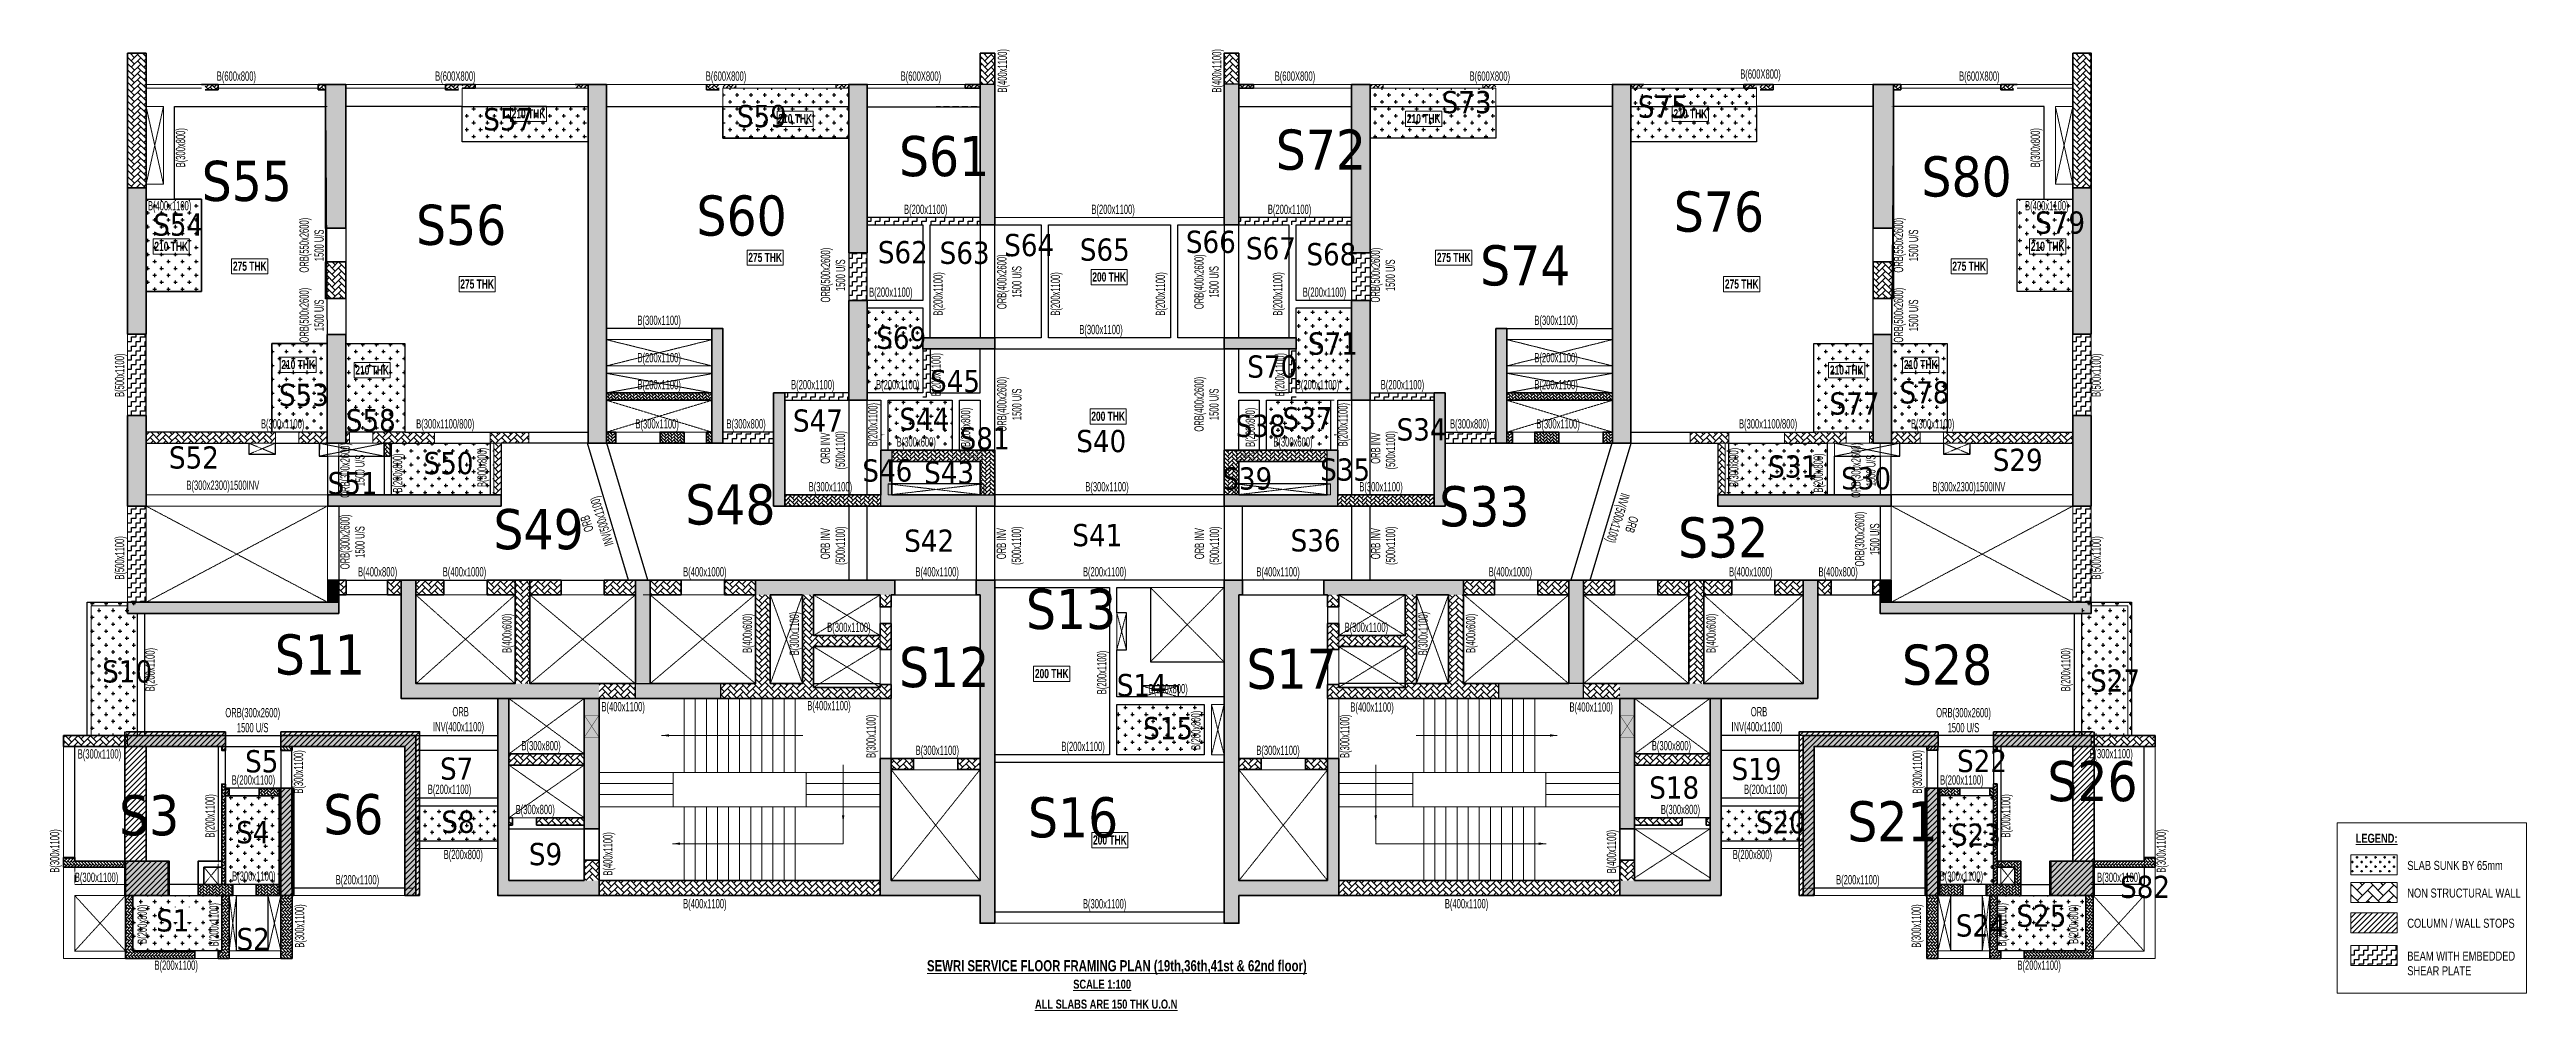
# Model space of a CAD drawing. Header units: millimetres. Extents: x 342 to 67320, y 176 to 26153.
import ezdxf

# ---------------------------------------------------------------- set-up
doc = ezdxf.new("R2010")
doc.units = ezdxf.units.MM
doc.linetypes.add('HIDDEN', pattern=[0.375, 0.25, -0.125])
for name, color, linetype, lineweight in [('A-ANNO-DIMS', 8, 'Continuous', 15), ('A-DETL-MISC', 35, 'Continuous', 15), ('A-FLOR-IDEN', 11, 'Continuous', 9), ('A-HIDD-ABVE', 8, 'HIDDEN', 20), ('G-ANNO-TEXT', 231, 'Continuous', 9), ('S-BEAM', 7, 'Continuous', 18), ('S-BEAM-IDEN', 2, 'Continuous', 9), ('S-COL HATCH', 9, 'Continuous', 0), ('S-COLS', 5, 'Continuous', 35), ('S-WALL', 4, 'Continuous', 18)]:
    doc.layers.add(name, color=color, linetype=linetype, lineweight=lineweight)
for name, color, linetype in [('changes', 7, 'Continuous'), ('HATCH', 8, 'Continuous'), ('S-CUTOUT', 1, 'Continuous'), ('SUNK SLAB', 8, 'Continuous')]:
    doc.layers.add(name, color=color, linetype=linetype)
doc.styles.add('Dim.s & Anno.(Misc.)', font='ARIALN.TTF')
doc.styles.add('Swis721 LtCn BT', font='swisscl.ttf', dxfattribs={"width": 0.9, "height": 233.355162})
doc.styles.add('Swis721 LtCn BT_2', font='swisscl.ttf', dxfattribs={"height": 244.992296})
doc.styles.add('Swis721 LtCn BT_B', font='', dxfattribs={"width": 0.9, "height": 246.918336})
doc.styles.get('Swis721 LtCn BT_B').set_extended_font_data('Swis721 LtCn BT', bold=True)
doc.dimstyles.new('A-GFC-100', dxfattribs={"dimscale": 100, "dimtxt": 1.75, "dimasz": 1.5, "dimexe": 1.5, "dimexo": 0, "dimgap": 1, "dimtad": 1, "dimdsep": 46, "dimtxsty": 'Dim.s & Anno.(Misc.)', "dimblk": 'ARCHTICK', "dimcen": 0, "dimdle": 1.5, "dimclrd": 256, "dimclre": 8, "dimclrt": 6, "dimazin": 2, "dimtfac": 1, "dimtix": 1, "dimtmove": 2, "dimatfit": 3, "dimfxl": 1, "dimtolj": 1, "dimlwd": -1, "dimlwe": 9, "dimarcsym": 0})
pattern_1 = [(0, (-31351735.42, 21120175.75), (187.5, 187.5), [93.75, -281.25]), (90, (-31351688.55, 21120128.87), (-187.5, 187.5), [93.75, -281.25])]
pattern_2 = [(0, (-31351735.42, 21119742.44), (187.5, 187.5), [93.75, -281.25]), (90, (-31351688.55, 21119695.56), (-187.5, 187.5), [93.75, -281.25])]
pattern_3 = [(45, (-31802317.5, 20729084.55), (0, 169.7056275), [360, -120]), (135, (-31802232.65, 20729169.4), (1e-14, 169.7056275), [360, -120])]
pattern_4 = [(45, (-31802317.5, 20729084.55), (0, 113.13708499), [240, -80]), (135, (-31802260.93, 20729141.12), (9e-15, 113.13708499), [240, -80])]
pattern_5 = [(45, (-31802317.5, 20677155.55), (0, 169.7056275), [360, -120]), (135, (-31802232.65, 20677240.4), (1e-14, 169.7056275), [360, -120])]
pattern_6 = [(45, (-31365336.03, 20949949.553), (0, 84.85281374), [180, -60]), (135, (-31365293.6, 20949991.98), (7e-15, 84.85281374), [180, -60])]
pattern_7 = [(45, (-31365336.03, 20948789.553), (0, 84.85281374), [180, -60]), (135, (-31365293.6, 20948831.98), (7e-15, 84.85281374), [180, -60])]
pattern_8 = [(45, (-31364586.025, 20948789.55), (0, 84.85281374), [180, -60]), (135, (-31364543.6, 20948831.98), (7e-15, 84.85281374), [180, -60])]
pattern_9 = [(45, (-31367286.02, 20948789.55), (0, 84.85281374), [180, -60]), (135, (-31367243.596, 20948831.98), (7e-15, 84.85281374), [180, -60])]
pattern_10 = [(45, (-15037.47, -17858.63), (0, 107.76307), [228.6, -76.2]), (135, (-14983.584, -17804.75), (7e-15, 107.76307), [228.6, -76.2])]
pattern_11 = [(45, (-18086.774, -17858.63), (0, 107.76307), [228.6, -76.2]), (135, (-18032.89, -17804.745), (7e-15, 107.76307), [228.6, -76.2])]
pattern_12 = [(45, (-15037.89, -17858.63), (0, 107.76307), [228.6, -76.2]), (135, (-14984.01, -17804.744), (7e-15, 107.76307), [228.6, -76.2])]
pattern_13 = [(45, (-31618808, 20746156.34), (0, 169.7056275), [360, -120]), (135, (-31618723.15, 20746241.2), (1e-14, 169.7056275), [360, -120])]
pattern_14 = [(45, (-31682274.25, 21473233.52), (-75.1300955, 75.1300955), [])]
pattern_15 = [(315, (-31089488.097, 20696426.677), (84.85281374, -1e-14), [180, -60]), (45, (-31089445.67, 20696384.25), (84.85281374, -2e-14), [180, -60])]
pattern_16 = [(315, (-62947519, 41480361.04), (84.85281374, -1e-14), [180, -60]), (45, (-62947476.57, 41480318.613), (84.85281374, -2e-14), [180, -60])]
pattern_17 = [(0, (-31792068.99, 20733512), (125, 125), [125, -125]), (90, (-31791943.99, 20733512), (-125, 125), [125, -125])]

msp = doc.modelspace()

# ---------------------------------------------------------------- texts
at = {"layer": 'A-FLOR-IDEN', "color": 1, "char_height": 246.9, "width": 1155, "attachment_point": 2, "line_spacing_factor": 0.964267, "style": 'Swis721 LtCn BT_B'}
for s, insert in [('210 THK', (13294, 24541, 0)), ('210 THK', (20506, 24410, 0)), ('210 THK', (37500, 24410, 0)), ('210 THK', (44712, 24541, 0)), ('210 THK', (3632, 20957, 0)), ('210 THK', (54374, 20957, 0)), ('275 THK', (5756, 20420)), ('275 THK', (19693, 20656)), ('200 THK', (28995, 20129)), ('275 THK', (38313, 20656)), ('275 THK', (52250, 20420)), ('275 THK', (11905, 19939)), ('275 THK', (46101, 19939)), ('210 THK', (7065, 17761, 0)), ('210 THK', (9066, 17611, 0)), ('210 THK', (48940, 17611, 0)), ('210 THK', (50941, 17761, 0)), ('200 THK', (28968, 16363)), ('200 THK', (27443, 9407)), ('200 THK', (29014, 4908))]:
    msp.add_mtext(s, dxfattribs=dict(at, insert=insert))
at = {"layer": 'changes', "attachment_point": 1, "style": 'Dim.s & Anno.(Misc.)'}
for s, insert, char_height in [('{\\fTahoma|b0|i0|c0|p34;S73}', (37988, 25032, 0), 600), ('{\\fTahoma|b0|i0|c0|p34;S75}', (43291, 24911), 600), ('{\\fTahoma|b0|i0|c0|p34;S57}', (12073, 24569), 600), ('{\\fTahoma|b0|i0|c0|p34;S59}', (18930, 24655), 600), ('{\\fTahoma|b0|i0|c0|p34;S61}', (23313, 23816), 1084.7), ('{\\fTahoma|b0|i0|c0|p34;S72}', (33501, 23991), 1084.7), ('{\\fTahoma|b0|i0|c0|p34;S55}', (4457, 23145), 1084.7), ('{\\fTahoma|b0|i0|c0|p34;S80}', (50961, 23266), 1084.7), ('{\\fTahoma|b0|i0|c0|p34;S60}', (17837, 22209), 1084.7), ('{\\fTahoma|b0|i0|c0|p34;S76}', (44266, 22316), 1084.7), ('{\\fTahoma|b0|i0|c0|p34;S54}', (3146, 21722), 600), ('{\\fTahoma|b0|i0|c0|p34;S56}', (10253, 21958), 1084.7), ('{\\fTahoma|b0|i0|c0|p34;S79}', (54035, 21776), 600), ('{\\fTahoma|b0|i0|c0|p34;S62}', (22741, 20976), 600), ('{\\fTahoma|b0|i0|c0|p34;S63}', (24413, 20959), 600), ('{\\fTahoma|b0|i0|c0|p34;S64}', (26159, 21168), 600), ('{\\fTahoma|b0|i0|c0|p34;S65}', (28203, 21046), 600), ('{\\fTahoma|b0|i0|c0|p34;S66}', (31071, 21256), 600), ('{\\fTahoma|b0|i0|c0|p34;S67}', (32695, 21081), 600), ('{\\fTahoma|b0|i0|c0|p34;S68}', (34329, 20922), 600), ('{\\fTahoma|b0|i0|c0|p34;S74}', (39027, 20862), 1084.7), ('{\\fTahoma|b0|i0|c0|p34;S69}', (22698, 18661), 600), ('{\\fTahoma|b0|i0|c0|p34;S71}', (34371, 18506), 600), ('{\\fTahoma|b0|i0|c0|p34;S45}', (24153, 17492), 600), ('{\\fTahoma|b0|i0|c0|p34;S70}', (32731, 17884), 600), ('{\\fTahoma|b0|i0|c0|p34;S53}', (6545, 17120), 600), ('{\\fTahoma|b0|i0|c0|p34;S77}', (48474, 16886), 600), ('{\\fTahoma|b0|i0|c0|p34;S78}', (50367, 17186), 600), ('{\\fTahoma|b0|i0|c0|p34;S58}', (8353, 16432), 600), ('{\\fTahoma|b0|i0|c0|p34;S47}', (20445, 16424), 600), ('{\\fTahoma|b0|i0|c0|p34;S44}', (23324, 16468), 600), ('{\\fTahoma|b0|i0|c0|p34;S38}', (32420, 16283), 600), ('{\\fTahoma|b0|i0|c0|p34;S37}', (33688, 16486), 600), ('{\\fTahoma|b0|i0|c0|p34;S34}', (36769, 16185), 600), ('{\\fTahoma|b0|i0|c0|p34;S52}', (3572, 15427), 600), ('{\\fTahoma|b0|i0|c0|p34;S81}', (24953, 15942), 600), ('{\\fTahoma|b0|i0|c0|p34;S40}', (28107, 15870), 600), ('{\\fTahoma|b0|i0|c0|p34;S51}', (7863, 14732, 0), 600), ('{\\fTahoma|b0|i0|c0|p34;S50}', (10457, 15274), 600), ('{\\fTahoma|b0|i0|c0|p34;S46}', (22322, 15074), 600), ('{\\fTahoma|b0|i0|c0|p34;S43}', (23993, 15018), 600), ('{\\fTahoma|b0|i0|c0|p34;S39}', (32054, 14858), 600), ('{\\fTahoma|b0|i0|c0|p34;S35}', (34702, 15099), 600), ('{\\fTahoma|b0|i0|c0|p34;S31}', (46817, 15182), 600), ('{\\fTahoma|b0|i0|c0|p34;S30}', (48788, 14863), 600), ('{\\fTahoma|b0|i0|c0|p34;S29}', (52889, 15362), 600), ('{\\fTahoma|b0|i0|c0|p34;S48}', (17533, 14399), 1084.7), ('{\\fTahoma|b0|i0|c0|p34;S33}', (37920, 14349), 1084.7), ('{\\fTahoma|b0|i0|c0|p34;S49}', (12347, 13731), 1084.7), ('{\\fTahoma|b0|i0|c0|p34;S32}', (44380, 13507), 1084.7), ('{\\fTahoma|b0|i0|c0|p34;S42}', (23454, 13177), 600), ('{\\fTahoma|b0|i0|c0|p34;S41}', (28000, 13327), 600), ('{\\fTahoma|b0|i0|c0|p34;S36}', (33903, 13186), 600), ('{\\fTahoma|b0|i0|c0|p34;S13}', (26745, 11572), 1084.7), ('{\\fTahoma|b0|i0|c0|p34;S11}', (6434, 10343), 1084.7), ('{\\fTahoma|b0|i0|c0|p34;S28}', (50434, 10068), 1084.7), ('{\\fTahoma|b0|i0|c0|p34;S10}', (1767, 9643), 600), ('{\\fTahoma|b0|i0|c0|p34;S12}', (23314, 10002), 1084.7), ('{\\fTahoma|b0|i0|c0|p34;S17}', (32711, 9957), 1084.7), ('{\\fTahoma|b0|i0|c0|p34;S27}', (55521, 9395), 600), ('{\\fTahoma|b0|i0|c0|p34;S14}', (29203, 9272, 0), 600), ('{\\fTahoma|b0|i0|c0|p34;S15}', (29914, 8109), 600), ('{\\fTahoma|b0|i0|c0|p34;S5}', (5631, 7213), 600), ('{\\fTahoma|b0|i0|c0|p34;S7}', (10902, 7014), 600), ('{\\fTahoma|b0|i0|c0|p34;S19}', (45828, 7005), 600), ('{\\fTahoma|b0|i0|c0|p34;S22}', (51923, 7221), 600), ('{\\fTahoma|b0|i0|c0|p34;S26}', (54365, 6920), 1084.7), ('{\\fTahoma|b0|i0|c0|p34;S6}', (7745, 6025), 1084.7), ('{\\fTahoma|b0|i0|c0|p34;S18}', (43600, 6502), 600), ('{\\fTahoma|b0|i0|c0|p34;S3}', (2224, 5997), 1084.7), ('{\\fTahoma|b0|i0|c0|p34;S8}', (10938, 5578), 600), ('{\\fTahoma|b0|i0|c0|p34;S16}', (26801, 5941), 1084.7), ('{\\fTahoma|b0|i0|c0|p34;S20}', (46483, 5564), 600), ('{\\fTahoma|b0|i0|c0|p34;S21}', (48956, 5833), 1084.7), ('{\\fTahoma|b0|i0|c0|p34;S4}', (5389, 5295), 600), ('{\\fTahoma|b0|i0|c0|p34;S9}', (13304, 4704), 600), ('{\\fTahoma|b0|i0|c0|p34;S23}', (51756, 5229), 600), ('{\\fTahoma|b0|i0|c0|p34;S82}', (56332, 3818), 600), ('{\\fTahoma|b0|i0|c0|p34;S1}', (3229, 2912), 600), ('{\\fTahoma|b0|i0|c0|p34;S24}', (51889, 2775), 600), ('{\\fTahoma|b0|i0|c0|p34;S25}', (53530, 3039), 600), ('{\\fTahoma|b0|i0|c0|p34;S2}', (5399, 2406), 600)]:
    msp.add_mtext_dynamic_manual_height_columns(s, width=6038.66, gutter_width=5424, heights=[1159], dxfattribs=dict(at, insert=insert, char_height=char_height))
at = {"layer": 'G-ANNO-TEXT', "color": 7, "char_height": 244.99, "attachment_point": 1, "line_spacing_factor": 0.971848, "style": 'Swis721 LtCn BT_2'}
for s, insert, width in [('\\fSwis721 LtCn BT|b1|i0|c0|p34|;\\LLEGEND:', (62702, 4953, 0), 1299), ('SLAB SUNK BY 65mm', (64098, 4219, 0), 3845.24), ('NON STRUCTURAL WALL', (64098, 3473, 0), 3845.24), ('COLUMN / WALL STOPS', (64098, 2657, 0), 3845.24), ('BEAM WITH EMBEDDED SHEAR PLATE', (64098, 1769, 0), 3043.58)]:
    msp.add_mtext(s, dxfattribs=dict(at, insert=insert, width=width))
at = {"layer": 'G-ANNO-TEXT', "color": 6, "insert": (24070, 1536), "char_height": 300, "width": 11144.73, "attachment_point": 1, "line_spacing_factor": 0.971848, "style": 'Swis721 LtCn BT_2'}
msp.add_mtext('{\\fSwis721 LtCn BT|b1|i0|c0|p34;\\LSEWRI SERVICE FLOOR FRAMING PLAN (19th,36th,41st & 62nd floor)}', dxfattribs=at)
at = {"layer": 'G-ANNO-TEXT', "color": 1, "char_height": 244.99, "attachment_point": 1, "line_spacing_factor": 0.971848, "style": 'Swis721 LtCn BT_2'}
for s, insert, width in [('{\\fSwis721 LtCn BT|b1|i0|c0|p34;\\LSCALE 1:100}', (28024, 1009), 1551.04), ('{\\fSwis721 LtCn BT|b1|i0|c0|p34;\\LALL SLABS ARE 150 THK U.O.N}', (26990, 470), 3728.69)]:
    msp.add_mtext(s, dxfattribs=dict(at, insert=insert, width=width))
at = {"layer": 'S-BEAM-IDEN', "style": 'Swis721 LtCn BT', "width": 0.8}
for s, rotation, p in [('B(400x1100)', 90, (26232, 24992)), ('B(400x1100)', 90, (32030, 24992)), ('B(600x800)', 360, (4865, 25310, 0)), ('B(600X800)', 360, (10770, 25310, 0)), ('B(600X800)', 360, (18089, 25310, 0)), ('B(600X800)', 360, (23357, 25310, 0)), ('B(300x800)', 90, (4010, 22969)), ('B(300x800)', 90, (54163, 22969)), ('B(400x1100)', 360, (3003, 21806)), ('ORB(550x2600)', 90, (7352, 20123)), ('B(200x1100)', 360, (23448, 21710)), ('B(200x1100)', 360, (28515, 21710)), ('ORB(550x2600)', 90, (50465, 20123)), ('1500 U/S', 90, (7757, 20434)), ('ORB(500x2600)', 90, (21450, 19314)), ('ORB(500x2600)', 90, (36317, 19314)), ('1500 U/S', 90, (50870, 20434)), ('1500 U/S', 90, (21855, 19625)), ('B(200x1100)', 90, (24493, 18958)), ('ORB(400x2600)', 90, (26218, 19134)), ('1500 U/S', 90, (26623, 19445)), ('B(200x1100)', 90, (27667, 18958)), ('B(200x1100)', 90, (30505, 18958)), ('ORB(400x2600)', 90, (31550, 19134)), ('1500 U/S', 90, (31955, 19445)), ('B(200x1100)', 90, (33679, 18958)), ('1500 U/S', 90, (36722, 19625)), ('ORB(500x2600)', 90, (7352, 18231)), ('B(200x1100)', 360, (22504, 19470)), ('ORB(500x2600)', 90, (50465, 18231)), ('1500 U/S', 90, (7757, 18542)), ('B(300x1100)', 360, (16240, 18710, 0)), ('1500 U/S', 90, (50870, 18542)), ('B(300x1100)', 360, (28188, 18460)), ('B(500x1100)', 90, (2361, 16761)), ('B(200x1100)', 360, (16240, 17700, 0)), ('B(200x1100)', 90, (24438, 16775)), ('B(200x1100)', 90, (33735, 16775)), ('B(500x1100)', 90, (55811, 16761)), ('B(200x1100)', 360, (16240, 16970, 0)), ('B(200x1100)', 360, (20395, 16970)), ('B(200x1100)', 360, (22692, 16970)), ('ORB(400x2600)', 90, (26218, 15824)), ('1500 U/S', 90, (26623, 16135)), ('ORB(400x2600)', 90, (31550, 15824)), ('1500 U/S', 90, (31955, 16135)), ('B(300x1100)', 360, (6059, 15910)), ('B(300x1100/800)', 360, (10257, 15910)), ('B(300x1100)', 360, (16186, 15910)), ('B(300x800)', 360, (18648, 15910)), ('B(200x1100)', 90, (22731, 15424)), ('B(200x800)', 90, (25238, 15411)), ('B(200x800)', 90, (32935, 15411)), ('B(200x1100)', 90, (35441, 15424)), ('ORB(300x2600)', 90, (8455, 14035)), ('ORB INV', 90, (21444, 14956)), ('(500x1100)', 90, (21849, 14803)), ('B(300x600)', 360, (23249, 15420)), ('B(300x600)', 360, (33435, 15420)), ('ORB INV', 90, (36324, 14956)), ('(500x1100)', 90, (36729, 14803)), ('ORB(300x2600)', 90, (49313, 14035)), ('1500 U/S', 90, (8860, 14346)), ('B(200x800)', 90, (9878, 14175)), ('B(300x800)', 90, (12161, 14326, 0)), ('B(300x800)', 90, (46011, 14326, 0)), ('B(200x800)', 90, (48294, 14175)), ('1500 U/S', 90, (49718, 14346)), ('B(300x2300)1500INV', 360, (4043, 14251)), ('INV(500x1100)', 107.27979, (15599, 12780, 0)), ('B(300x1100)', 360, (20871, 14210)), ('B(300x1100)', 360, (35760, 14210)), ('INV(500x1100)', 252.72021, (42843, 14183, 0)), ('B(300x2300)1500INV', 360, (51256, 14210, 0)), ('ORB(300x2600)', 90, (8455, 12103)), ('ORB', 107.27979, (15057, 13159, 0)), ('ORB', 252.72021, (43074, 13563, 0)), ('ORB(300x2600)', 90, (49417, 12177)), ('B(500x1100)', 90, (2361, 11823)), ('1500 U/S', 90, (8860, 12414)), ('ORB INV', 90, (21444, 12375)), ('(500x1100)', 90, (21849, 12222)), ('ORB INV', 90, (26205, 12375)), ('(500x1100)', 90, (26610, 12222)), ('ORB INV', 90, (31562, 12375)), ('(500x1100)', 90, (31967, 12222)), ('ORB INV', 90, (36324, 12375)), ('(500x1100)', 90, (36729, 12222)), ('1500 U/S', 90, (49822, 12488)), ('B(500x1100)', 90, (55811, 11823)), ('B(400x800)', 360, (8683, 11910)), ('B(400x1000)', 360, (10976, 11910, 0)), ('B(400x1000)', 360, (17476, 11910, 0)), ('B(400x1100)', 360, (23758, 11910)), ('B(200x1100)', 360, (28286, 11910)), ('B(400x600)', 90, (12835, 9841)), ('B(400x600)', 90, (19335, 9841)), ('B(300x1100)', 90, (20605, 9779)), ('B(300x1100)', 90, (37607, 9779)), ('B(400x600)', 90, (38897, 9841, 0)), ('B(400x600)', 90, (45397, 9841, 0)), ('B(300x1100)', 360, (21371, 10410, 0)), ('B(200x1100)', 90, (3187, 8802)), ('B(200x1100)', 90, (28920, 8726, 0)), ('B(200x1100)', 90, (54985, 8802)), ('B(200x800)', 360, (30061, 8750, 0)), ('ORB(300x2600)', 360, (5096, 8102)), ('ORB', 360, (11237, 8127)), ('B(400x1100)', 360, (15267, 8264)), ('B(400x1100)', 360, (20832, 8293)), ('B(300x1100)', 90, (22681, 7001)), ('B(200x800)', 90, (31465, 7219)), ('B(300x1100)', 90, (35491, 7001)), ('B(400x1100)', 360, (35517, 8254)), ('B(400x1100)', 360, (41444, 8254)), ('1500 U/S', 360, (5407, 7697)), ('INV(400x1100)', 360, (10714, 7722)), ('B(300x800)', 360, (13104, 7210)), ('B(200x1100)', 360, (27703, 7190)), ('B(300x800)', 360, (43670, 7210)), ('B(300x1100)', 90, (7199, 6037)), ('B(300x1100)', 360, (23761, 7085)), ('B(300x1100)', 90, (50973, 6037)), ('B(200x1100)', 360, (5269, 6283)), ('B(200x1100)', 360, (10572, 6031)), ('B(200x1100)', 90, (4807, 4848)), ('B(300x800)', 360, (12946, 5485)), ('B(200x1100)', 90, (53365, 4848)), ('B(300x1100)', 90, (606, 3900)), ('B(400x1100)', 90, (15564, 3821)), ('B(400x1100)', 90, (42703, 3883)), ('B(300x1100)', 90, (57567, 3900)), ('B(200x800)', 360, (11000, 4268)), ('B(300x1100)', 360, (1027, 3652)), ('B(300x1100)', 360, (5281, 3683)), ('B(200x1100)', 360, (8081, 3585)), ('B(200x800)', 90, (2973, 1977)), ('B(200x1100)', 90, (4914, 1907)), ('B(300x1100)', 90, (7228, 1871)), ('B(400x1100)', 360, (17476, 2938, 0)), ('B(300x1100)', 360, (28286, 2935)), ('B(400x1100)', 360, (38073, 2938, 0)), ('B(300x1100)', 90, (50944, 1871)), ('B(200x1100)', 90, (53258, 1907)), ('B(200x800)', 90, (55199, 1977)), ('B(200x1100)', 360, (3180, 1275))]:
    msp.add_text(s, height=250, rotation=rotation, dxfattribs=at).set_placement(p)
for s, p in [('B(600X800)', (33473, 25310, 0)), ('B(600X800)', (38741, 25310, 0)), ('B(600X800)', (46060, 25366, 0)), ('B(600X800)', (51979, 25310, 0)), ('B(200x1100)', (33287, 21710)), ('B(400x1100)', (53764, 21806)), ('B(200x1100)', (34231, 19470)), ('B(300x1100)', (40494, 18710, 0)), ('B(200x1100)', (40494, 17700, 0)), ('B(200x1100)', (34042, 16970)), ('B(200x1100)', (36340, 16970)), ('B(200x1100)', (40494, 16970, 0)), ('B(300x800)', (38212, 15910)), ('B(300x1100)', (40548, 15910)), ('B(300x1100/800)', (46026, 15910)), ('B(300x1100)', (50676, 15910)), ('B(300x1100)', (28350, 14210)), ('B(400x1100)', (32976, 11910)), ('B(400x1000)', (39258, 11910, 0)), ('B(400x1000)', (45758, 11910, 0)), ('B(400x800)', (48177, 11910)), ('B(300x1100)', (35363, 10410, 0)), ('ORB', (46346, 8127)), ('ORB(300x2600)', (51358, 8102)), ('INV(400x1100)', (45823, 7722)), ('1500 U/S', (51669, 7697)), ('B(300x1100)', (1105, 6987)), ('B(300x1100)', (32974, 7085)), ('B(300x1100)', (55501, 6993)), ('B(200x1100)', (46163, 6031)), ('B(200x1100)', (51466, 6283)), ('B(300x800)', (43914, 5485)), ('B(200x800)', (45860, 4268)), ('B(200x1100)', (48654, 3585)), ('B(300x1100)', (51453, 3683)), ('B(300x1100)', (55708, 3652)), ('B(200x1100)', (53555, 1275))]:
    msp.add_text(s, height=250, dxfattribs=at).set_placement(p)

# ---------------------------------------------------------------- blocks, each defined once
blk = doc.blocks.new('_ARCHTICK')
at = {"color": 0, "linetype": 'ByBlock', "const_width": 0.15}
blk.add_lwpolyline([(-0.5, -0.5), (0.5, 0.5)], dxfattribs=at)
blk = doc.blocks.new('A$Cbe320e20')
at = {"layer": 'S-COL HATCH'}
h = blk.add_hatch(dxfattribs=at)
h.set_pattern_fill('AR-HBONE', color=256, scale=30)
h.set_pattern_definition(pattern_3)
h.paths.add_polyline_path([(-7796, 17040), (-7296, 17040), (-7296, 13401), (-7796, 13401)])
h = blk.add_hatch(dxfattribs=at)
h.set_pattern_fill('AR-HBONE', color=256, scale=30)
h.set_pattern_definition(pattern_3)
h.paths.add_polyline_path([(15654, 17040), (15254, 17040), (15254, 16206), (15254, 16206), (15654, 16206)])
h = blk.add_hatch(dxfattribs=at)
h.set_pattern_fill('AR-HBONE', color=256, scale=30)
h.set_pattern_definition(pattern_3)
h.paths.add_polyline_path([(21854, 17040), (22254, 17040), (22254, 16206), (22254, 16206), (21854, 16206)])
h = blk.add_hatch(dxfattribs=at)
h.set_pattern_fill('AR-HBONE', color=256, scale=30)
h.set_pattern_definition(pattern_3)
h.paths.add_polyline_path([(45304, 17040), (44804, 17040), (44804, 13401), (45304, 13401)])
at = {"layer": 'S-COL HATCH', "transparency": 33554687}
h = blk.add_hatch(color=256, dxfattribs=at)
h.dxf.hatch_style = 1
h.paths.add_polyline_path([(-1896, 16200), (-2446, 16200), (-2446, 12310), (-1896, 12310)])
h = blk.add_hatch(color=256, dxfattribs=at)
h.dxf.hatch_style = 1
h.paths.add_polyline_path([(4654, 6500), (5154, 6500), (5154, 16200), (4654, 16200)])
h = blk.add_hatch(color=256, dxfattribs=at)
h.dxf.hatch_style = 1
h.paths.add_polyline_path([(11704, 11650), (12204, 11650), (12204, 16200), (11704, 16200)])
h = blk.add_hatch(color=256, dxfattribs=at)
h.dxf.hatch_style = 1
h.paths.add_polyline_path([(15254, 16206), (15654, 16206), (15654, 12400), (15254, 12400)])
h = blk.add_hatch(color=256, dxfattribs=at)
h.dxf.hatch_style = 1
h.paths.add_polyline_path([(22254, 16206), (21854, 16206), (21854, 12400), (22254, 12400)])
h = blk.add_hatch(color=256, dxfattribs=at)
h.dxf.hatch_style = 1
h.paths.add_polyline_path([(25804, 16200), (25304, 16200), (25304, 11650), (25804, 11650)])
h = blk.add_hatch(color=256, dxfattribs=at)
h.dxf.hatch_style = 1
h.paths.add_polyline_path([(32854, 16200), (32354, 16200), (32354, 6500), (32854, 6500)])
h = blk.add_hatch(color=256, dxfattribs=at)
h.dxf.hatch_style = 1
h.paths.add_polyline_path([(39404, 12310), (39954, 12310), (39954, 16200), (39404, 16200)])
h = blk.add_hatch(color=256, dxfattribs=at)
h.dxf.hatch_style = 1
h.paths.add_polyline_path([(-7296, 13401), (-7796, 13401), (-7796, 9451), (-7296, 9451)])
h = blk.add_hatch(color=256, dxfattribs=at)
h.dxf.hatch_style = 1
h.paths.add_polyline_path([(44804, 13401), (45304, 13401), (45304, 9451), (44804, 9451)])
at = {"layer": 'S-COL HATCH'}
h = blk.add_hatch(dxfattribs=at)
h.set_pattern_fill('AR-HBONE', color=256, scale=30)
h.set_pattern_definition(pattern_3)
h.paths.add_polyline_path([(-1896, 11400), (-2446, 11400), (-2446, 10410), (-1896, 10410)])
h = blk.add_hatch(dxfattribs=at)
h.set_pattern_fill('AR-HBONE', color=256, scale=30)
h.set_pattern_definition(pattern_3)
h.paths.add_polyline_path([(39404, 10410), (39954, 10410), (39954, 11400), (39404, 11400)])
at = {"layer": 'S-COL HATCH', "transparency": 33554687}
h = blk.add_hatch(color=256, dxfattribs=at)
h.dxf.hatch_style = 1
h.paths.add_polyline_path([(12204, 10360), (11704, 10360), (11704, 7660), (12204, 7660)])
h = blk.add_hatch(color=256, dxfattribs=at)
h.dxf.hatch_style = 1
h.paths.add_polyline_path([(25304, 7660), (25804, 7660), (25804, 10360), (25304, 10360)])
h = blk.add_hatch(color=256, dxfattribs=at)
h.dxf.hatch_style = 1
h.paths.add_polyline_path([(-1896, 9200), (-1896, 9200), (-1896, 9300), (-1896, 9440), (-2396, 9440), (-2396, 6500), (-1896, 6500)])
h = blk.add_hatch(color=256, dxfattribs=at)
h.dxf.hatch_style = 1
h.paths.add_polyline_path([(8304, 6500), (8304, 9600), (8004, 9600), (8004, 6500)])
h = blk.add_hatch(color=256, dxfattribs=at)
h.dxf.hatch_style = 1
h.paths.add_polyline_path([(29204, 9600), (29204, 6500), (29504, 6500), (29504, 9600)])
h = blk.add_hatch(color=256, dxfattribs=at)
h.dxf.hatch_style = 1
h.paths.add_polyline_path([(39404, 9200), (39404, 9200), (39404, 9300), (39404, 9440), (39904, 9440), (39904, 6500), (39404, 6500)])
h = blk.add_hatch(color=256, dxfattribs=at)
h.dxf.hatch_style = 1
h.paths.add_polyline_path([(15654, 9350), (13704, 9350), (13704, 9050), (15654, 9050)])
h = blk.add_hatch(color=256, dxfattribs=at)
h.dxf.hatch_style = 1
h.paths.add_polyline_path([(21854, 9350), (23804, 9350), (23804, 9050), (21854, 9050)])
at = {"layer": 'S-COL HATCH'}
h = blk.add_hatch(dxfattribs=at)
h.set_pattern_fill('AR-HBONE', color=256, scale=15)
h.set_pattern_definition(pattern_6)
h.paths.add_polyline_path([(5154, 7860), (5154, 7660), (8004, 7660), (8004, 7860)])
at = {"layer": 'S-COL HATCH', "transparency": 33554687}
h = blk.add_hatch(color=256, dxfattribs=at)
h.dxf.hatch_style = 1
h.paths.add_polyline_path([(9974, 7860), (9674, 7860), (9674, 4800), (9974, 4800), (9974, 5100)])
h = blk.add_hatch(color=256, dxfattribs=at)
h.dxf.hatch_style = 1
h.paths.add_polyline_path([(27534, 7860), (27834, 7860), (27834, 4800), (27534, 4800), (27534, 5100)])
at = {"layer": 'S-COL HATCH'}
h = blk.add_hatch(dxfattribs=at)
h.set_pattern_fill('AR-HBONE', color=256, scale=15)
h.set_pattern_definition(pattern_6)
h.paths.add_polyline_path([(29504, 7860), (29504, 7660), (32354, 7660), (32354, 7860)])
at = {"layer": 'S-COL HATCH', "transparency": 33554687}
h = blk.add_hatch(color=256, dxfattribs=at)
h.dxf.hatch_style = 1
h.paths.add_polyline_path([(-7796, 4800), (-7296, 4800), (-7296, 7251), (-7796, 7251)])
at = {"layer": 'S-COL HATCH'}
h = blk.add_hatch(dxfattribs=at)
h.set_pattern_fill('AR-HBONE', color=256, scale=30)
h.set_pattern_definition(pattern_3)
h.paths.add_polyline_path([(-3786, 6799), (-7294, 6799), (-7294, 6501), (-3786, 6501)])
h = blk.add_hatch(dxfattribs=at)
h.set_pattern_fill('AR-HBONE', color=256, scale=30)
h.set_pattern_definition(pattern_3)
h.paths.add_polyline_path([(-2396, 6799), (-3166, 6799), (-3166, 6499), (-2615, 6499), (-2615, 6500), (-2396, 6500)])
h = blk.add_hatch(dxfattribs=at)
h.set_pattern_fill('AR-HBONE', color=256, scale=30)
h.set_pattern_definition(pattern_3)
h.paths.add_polyline_path([(-1795, 6800), (-1896, 6800), (-1896, 6500), (-1795, 6500)])
h = blk.add_hatch(dxfattribs=at)
h.set_pattern_fill('AR-HBONE', color=256, scale=30)
h.set_pattern_definition(pattern_3)
h.paths.add_polyline_path([(504, 6800), (-1165, 6800), (-1165, 6500), (504, 6500)])
h = blk.add_hatch(dxfattribs=at)
h.set_pattern_fill('AR-HBONE', color=256, scale=30)
h.set_pattern_definition(pattern_3)
h.paths.add_polyline_path([(2004, 6800), (2004, 6500), (3054, 6500), (3054, 6800)])
h = blk.add_hatch(dxfattribs=at)
h.set_pattern_fill('AR-HBONE', color=256, scale=15)
h.set_pattern_definition(pattern_9)
h.paths.add_polyline_path([(5154, 6800), (5154, 6500), (5404, 6500), (5404, 6800)])
h = blk.add_hatch(dxfattribs=at)
h.set_pattern_fill('AR-HBONE', color=256, scale=15)
h.set_pattern_definition(pattern_7)
h.paths.add_polyline_path([(6604, 6800), (6604, 6500), (7254, 6500), (7254, 6800)])
h = blk.add_hatch(dxfattribs=at)
h.set_pattern_fill('AR-HBONE', color=256, scale=15)
h.set_pattern_definition(pattern_8)
h.paths.add_polyline_path([(7854, 6800), (7854, 6500), (8004, 6500), (8004, 6800)])
h = blk.add_hatch(dxfattribs=at)
h.set_pattern_fill('AR-HBONE', color=256, scale=15)
h.set_pattern_definition(pattern_8)
h.paths.add_polyline_path([(29654, 6500), (29654, 6800), (29504, 6800), (29504, 6500)])
h = blk.add_hatch(dxfattribs=at)
h.set_pattern_fill('AR-HBONE', color=256, scale=15)
h.set_pattern_definition(pattern_7)
h.paths.add_polyline_path([(30904, 6500), (30904, 6800), (30254, 6800), (30254, 6500)])
h = blk.add_hatch(dxfattribs=at)
h.set_pattern_fill('AR-HBONE', color=256, scale=15)
h.set_pattern_definition(pattern_9)
h.paths.add_polyline_path([(32354, 6500), (32354, 6800), (32104, 6800), (32104, 6500)])
h = blk.add_hatch(dxfattribs=at)
h.set_pattern_fill('AR-HBONE', color=256, scale=30)
h.set_pattern_definition(pattern_3)
h.paths.add_polyline_path([(34454, 6800), (34454, 6500), (35504, 6500), (35504, 6800)])
h = blk.add_hatch(dxfattribs=at)
h.set_pattern_fill('AR-HBONE', color=256, scale=30)
h.set_pattern_definition(pattern_3)
h.paths.add_polyline_path([(37004, 6800), (38674, 6800), (38674, 6500), (37004, 6500)])
h = blk.add_hatch(dxfattribs=at)
h.set_pattern_fill('AR-HBONE', color=256, scale=30)
h.set_pattern_definition(pattern_3)
h.paths.add_polyline_path([(39304, 6800), (39404, 6800), (39404, 6500), (39304, 6500)])
h = blk.add_hatch(dxfattribs=at)
h.set_pattern_fill('AR-HBONE', color=256, scale=30)
h.set_pattern_definition(pattern_3)
h.paths.add_polyline_path([(39904, 6799), (40675, 6799), (40675, 6499), (40124, 6499), (40124, 6500), (39904, 6500)])
h = blk.add_hatch(dxfattribs=at)
h.set_pattern_fill('AR-HBONE', color=256, scale=30)
h.set_pattern_definition(pattern_3)
h.paths.add_polyline_path([(41295, 6799), (44803, 6799), (44803, 6501), (41295, 6501)])
at = {"layer": 'S-COL HATCH', "transparency": 33554687}
h = blk.add_hatch(color=256, dxfattribs=at)
h.dxf.hatch_style = 1
h.paths.add_polyline_path([(45304, 7251), (44804, 7251), (44804, 4800), (45304, 4800)])
at = {"layer": 'S-COL HATCH'}
h = blk.add_hatch(dxfattribs=at)
h.set_pattern_fill('AR-HBONE', color=256, scale=20)
h.set_pattern_definition([(45, (-31797377.5, 20724184.55), (0, 113.13708499), [240, -80]), (135, (-31797320.93, 20724241.12), (9e-15, 113.13708499), [240, -80])])
h.paths.add_polyline_path([(-696, 6150), (-696, 6500), (-856, 6500), (-856, 6150)])
h = blk.add_hatch(dxfattribs=at)
h.set_pattern_fill('AR-HBONE', color=256, scale=30)
h.set_pattern_definition(pattern_3)
h.paths.add_polyline_path([(2304, 6500), (2104, 6500), (2104, 5100), (2304, 5100)])
at = {"layer": 'S-COL HATCH', "transparency": 33554687}
h = blk.add_hatch(color=256, dxfattribs=at)
h.dxf.hatch_style = 1
h.paths.add_polyline_path([(12574, 6310), (12874, 6310), (12874, 5100), (15654, 5100), (15654, 4800), (12574, 4800)])
at = {"layer": 'S-COL HATCH'}
h = blk.add_hatch(dxfattribs=at)
h.set_pattern_fill('AR-HBONE', color=256, scale=20)
h.set_pattern_definition(pattern_4)
h.paths.add_polyline_path([(15254, 6010), (15254, 5100), (15254, 5100), (15254, 5100), (15654, 5100), (15654, 6310), (12874, 6310), (12874, 6010), (12874, 6010)])
h = blk.add_hatch(dxfattribs=at)
h.set_pattern_fill('AR-HBONE', color=256, scale=20)
h.set_pattern_definition(pattern_4)
h.paths.add_polyline_path([(22254, 6010), (22254, 5100), (22254, 5100), (22254, 5100), (21854, 5100), (21854, 6310), (24634, 6310), (24634, 6010), (24634, 6010)])
at = {"layer": 'S-COL HATCH', "transparency": 33554687}
h = blk.add_hatch(color=256, dxfattribs=at)
h.dxf.hatch_style = 1
h.paths.add_polyline_path([(24934, 6310), (24634, 6310), (24634, 5100), (21854, 5100), (21854, 4800), (24934, 4800)])
at = {"layer": 'S-COL HATCH'}
h = blk.add_hatch(dxfattribs=at)
h.set_pattern_fill('AR-HBONE', color=256, scale=30)
h.set_pattern_definition(pattern_3)
h.paths.add_polyline_path([(35204, 6500), (35404, 6500), (35404, 5100), (35204, 5100)])
at = {"layer": 'S-COL HATCH', "transparency": 33554687}
h = blk.add_hatch(color=256, dxfattribs=at)
h.dxf.hatch_style = 1
h.paths.add_polyline_path([(2304, 5100), (2104, 5100), (-2086, 5100), (-2086, 4800), (2304, 4800)])
h.paths.add_polyline_path([(-2086, 5100), (-2385, 5100), (-2385, 4800), (-2086, 4800)])
at = {"layer": 'S-COL HATCH'}
h = blk.add_hatch(dxfattribs=at)
h.set_pattern_fill('AR-HBONE', color=256, scale=20)
h.set_pattern_definition(pattern_4)
h.paths.add_polyline_path([(12574, 5100), (9974, 5100), (9974, 4800), (12574, 4800)])
h = blk.add_hatch(dxfattribs=at)
h.set_pattern_fill('AR-HBONE', color=256, scale=20)
h.set_pattern_definition(pattern_4)
h.paths.add_polyline_path([(24934, 5100), (24934, 4800), (27534, 4800), (27534, 5100)])
at = {"layer": 'S-COL HATCH', "transparency": 33554687}
h = blk.add_hatch(color=256, dxfattribs=at)
h.dxf.hatch_style = 1
h.paths.add_polyline_path([(35204, 5100), (35404, 5100), (39594, 5100), (39594, 4800), (35204, 4800)])
h.paths.add_polyline_path([(39594, 5100), (39894, 5100), (39894, 4800), (39594, 4800)])
h = blk.add_hatch(color=256, dxfattribs=at)
h.dxf.hatch_style = 1
h.paths.add_polyline_path([(-2086, 2800), (-2385, 2800), (-2385, 2200), (-2086, 2200)])
at = {"layer": 'S-COL HATCH'}
h = blk.add_hatch(dxfattribs=at)
h.set_pattern_fill('AR-HBONE', color=256, scale=30)
h.set_pattern_definition(pattern_13)
h.paths.add_polyline_path([(-1885, 2400), (-1885, 2800), (-2085, 2800), (-2085, 2400)])
h = blk.add_hatch(dxfattribs=at)
h.set_pattern_fill('AR-HBONE', color=256, scale=30)
h.set_pattern_definition(pattern_13)
h.paths.add_polyline_path([(-400, 2400), (-400, 2800), (-765, 2800), (-765, 2400), (-676, 2400)])
at = {"layer": 'S-COL HATCH', "transparency": 33554687}
h = blk.add_hatch(color=256, dxfattribs=at)
h.dxf.hatch_style = 1
h.paths.add_polyline_path([(4954, -400), (4954, 0), (0, 0), (0, 2800), (-400, 2800), (-400, -400)])
at = {"layer": 'S-COL HATCH'}
h = blk.add_hatch(dxfattribs=at)
h.set_pattern_fill('AR-HBONE', color=256, scale=30)
h.set_pattern_definition(pattern_13)
h.paths.add_polyline_path([(758, 2400), (758, 2800), (0, 2800), (0, 2400)])
h = blk.add_hatch(dxfattribs=at)
h.set_pattern_fill('AR-HBONE', color=256, scale=30)
h.set_pattern_definition(pattern_13)
h.paths.add_polyline_path([(2684, 2800), (1928, 2800), (1928, 2400), (2684, 2400)])
h = blk.add_hatch(dxfattribs=at)
h.set_pattern_fill('AR-HBONE', color=256, scale=30)
h.set_pattern_definition(pattern_3)
h.paths.add_polyline_path([(2684, 0), (3084, 0), (3084, 2800), (2684, 2800)])
h = blk.add_hatch(dxfattribs=at)
h.set_pattern_fill('AR-HBONE', color=256, scale=30)
h.set_pattern_definition(pattern_13)
h.paths.add_polyline_path([(3925, 2800), (3084, 2800), (3084, 2400), (3925, 2400)])
h = blk.add_hatch(dxfattribs=at)
h.set_pattern_fill('AR-HBONE', color=256, scale=30)
h.set_pattern_definition(pattern_13)
h.paths.add_polyline_path([(5935, 2400), (5935, 2800), (5095, 2800), (5095, 2400)])
at = {"layer": 'S-COL HATCH', "transparency": 33554687}
h = blk.add_hatch(color=256, dxfattribs=at)
h.dxf.hatch_style = 1
h.paths.add_polyline_path([(5934, 2800), (6334, 2800), (6334, 0), (5934, 0)])
at = {"layer": 'S-COL HATCH'}
h = blk.add_hatch(dxfattribs=at)
h.set_pattern_fill('AR-HBONE', color=256, scale=30)
h.set_pattern_definition(pattern_13)
h.paths.add_polyline_path([(7175, 2400), (7175, 2800), (6335, 2800), (6335, 2400)])
h = blk.add_hatch(dxfattribs=at)
h.set_pattern_fill('AR-HBONE', color=256, scale=30)
h.set_pattern_definition(pattern_13)
h.paths.add_polyline_path([(9185, 2400), (9185, 2800), (8345, 2800), (8345, 2400), (8675, 2400)])
at = {"layer": 'S-COL HATCH', "transparency": 33554687}
h = blk.add_hatch(color=256, dxfattribs=at)
h.dxf.hatch_style = 1
h.paths.add_polyline_path([(9184, 2800), (12954, 2800), (12954, 2400), (9184, 2400)])
h = blk.add_hatch(color=256, dxfattribs=at)
h.dxf.hatch_style = 1
h.paths.add_polyline_path([(12854, -2025), (12554, -2025), (12554, -5325), (12554, -5725), (15254, -5725), (15254, -6475), (15654, -6475), (15654, -5325), (15654, -5325), (15654, 2800), (15154, 2800), (15154, 2400), (15254, 2400), (15254, -5325), (15254, -5325), (12854, -5325), (12854, -5325)])
h = blk.add_hatch(color=256, dxfattribs=at)
h.dxf.hatch_style = 1
h.paths.add_polyline_path([(24654, -2025), (24954, -2025), (24954, -5325), (24954, -5725), (22254, -5725), (22254, -6475), (21854, -6475), (21854, -5325), (21854, -5325), (21854, 2800), (22354, 2800), (22354, 2400), (22254, 2400), (22254, -5325), (22254, -5325), (24654, -5325), (24654, -5325)])
h = blk.add_hatch(color=256, dxfattribs=at)
h.dxf.hatch_style = 1
h.paths.add_polyline_path([(28324, 2800), (24554, 2800), (24554, 2400), (28324, 2400)])
at = {"layer": 'S-COL HATCH'}
h = blk.add_hatch(dxfattribs=at)
h.set_pattern_fill('AR-HBONE', color=256, scale=30)
h.set_pattern_definition(pattern_13)
h.paths.add_polyline_path([(28324, 2400), (28324, 2800), (29164, 2800), (29164, 2400), (28834, 2400)])
h = blk.add_hatch(dxfattribs=at)
h.set_pattern_fill('AR-HBONE', color=256, scale=30)
h.set_pattern_definition(pattern_13)
h.paths.add_polyline_path([(30334, 2400), (30334, 2800), (31174, 2800), (31174, 2400)])
at = {"layer": 'S-COL HATCH', "transparency": 33554687}
h = blk.add_hatch(color=256, dxfattribs=at)
h.dxf.hatch_style = 1
h.paths.add_polyline_path([(31574, 2800), (31174, 2800), (31174, 0), (31574, 0)])
at = {"layer": 'S-COL HATCH'}
h = blk.add_hatch(dxfattribs=at)
h.set_pattern_fill('AR-HBONE', color=256, scale=30)
h.set_pattern_definition(pattern_13)
h.paths.add_polyline_path([(31574, 2400), (31574, 2800), (32414, 2800), (32414, 2400)])
at = {"layer": 'S-COL HATCH', "transparency": 33554687}
h = blk.add_hatch(color=256, dxfattribs=at)
h.dxf.hatch_style = 1
h.paths.add_polyline_path([(32554, -400), (32554, 0), (37509, 0), (37509, 2800), (37909, 2800), (37909, -400)])
at = {"layer": 'S-COL HATCH'}
h = blk.add_hatch(dxfattribs=at)
h.set_pattern_fill('AR-HBONE', color=256, scale=30)
h.set_pattern_definition(pattern_13)
h.paths.add_polyline_path([(33584, 2800), (34424, 2800), (34424, 2400), (33584, 2400)])
h = blk.add_hatch(dxfattribs=at)
h.set_pattern_fill('AR-HBONE', color=256, scale=30)
h.set_pattern_definition(pattern_3)
h.paths.add_polyline_path([(34824, 0), (34424, 0), (34424, 2800), (34824, 2800)])
h = blk.add_hatch(dxfattribs=at)
h.set_pattern_fill('AR-HBONE', color=256, scale=30)
h.set_pattern_definition(pattern_13)
h.paths.add_polyline_path([(34824, 2800), (35581, 2800), (35581, 2400), (34824, 2400)])
h = blk.add_hatch(dxfattribs=at)
h.set_pattern_fill('AR-HBONE', color=256, scale=30)
h.set_pattern_definition(pattern_13)
h.paths.add_polyline_path([(36751, 2400), (36751, 2800), (37509, 2800), (37509, 2400)])
h = blk.add_hatch(dxfattribs=at)
h.set_pattern_fill('AR-HBONE', color=256, scale=30)
h.set_pattern_definition(pattern_13)
h.paths.add_polyline_path([(37909, 2400), (37909, 2800), (38274, 2800), (38274, 2400), (38185, 2400)])
h = blk.add_hatch(dxfattribs=at)
h.set_pattern_fill('AR-HBONE', color=256, scale=30)
h.set_pattern_definition(pattern_13)
h.paths.add_polyline_path([(39394, 2400), (39394, 2800), (39594, 2800), (39594, 2400)])
at = {"layer": 'S-COL HATCH', "transparency": 33554687}
h = blk.add_hatch(color=256, dxfattribs=at)
h.dxf.hatch_style = 1
h.paths.add_polyline_path([(39894, 2800), (39594, 2800), (39594, 2200), (39894, 2200)])
h = blk.add_hatch(color=256, dxfattribs=at)
h.dxf.hatch_style = 1
h.paths.add_polyline_path([(-7796, 2200), (-7796, 1900), (-2086, 1900), (-2086, 2200)])
at = {"layer": 'S-COL HATCH'}
h = blk.add_hatch(dxfattribs=at)
h.set_pattern_fill('AR-HBONE', color=256, scale=30)
h.set_pattern_definition(pattern_3)
h.paths.add_polyline_path([(10454, 2400), (10754, 2400), (10754, 1300), (12554, 1300), (12554, 1625), (12854, 1625), (12854, 922), (12554, 922), (12554, 1000), (10754, 1000), (10754, -100), (12554, -100), (12554, -23), (12854, -23), (12854, -400), (8234, -400), (8234, 0), (10454, 0)])
h = blk.add_hatch(dxfattribs=at)
h.set_pattern_fill('AR-HBONE', color=256, scale=30)
h.set_pattern_definition(pattern_3)
h.paths.add_polyline_path([(9184, 0), (9584, 0), (9584, 2400), (9184, 2400)])
h = blk.add_hatch(dxfattribs=at)
h.set_pattern_fill('AR-HBONE', color=256, scale=30)
h.set_pattern_definition(pattern_3)
h.paths.add_polyline_path([(12554, 2400), (12854, 2400), (12854, 2075), (12554, 2075)])
h = blk.add_hatch(dxfattribs=at)
h.set_pattern_fill('AR-HBONE', color=256, scale=30)
h.set_pattern_definition(pattern_3)
h.paths.add_polyline_path([(27054, 2400), (26754, 2400), (26754, 1300), (24954, 1300), (24954, 1625), (24654, 1625), (24654, 922), (24954, 922), (24954, 1000), (26754, 1000), (26754, -100), (24954, -100), (24954, -23), (24654, -23), (24654, -400), (29274, -400), (29274, 0), (27054, 0)])
h = blk.add_hatch(dxfattribs=at)
h.set_pattern_fill('AR-HBONE', color=256, scale=30)
h.set_pattern_definition(pattern_3)
h.paths.add_polyline_path([(24954, 2400), (24654, 2400), (24654, 2075), (24954, 2075)])
h = blk.add_hatch(dxfattribs=at)
h.set_pattern_fill('AR-HBONE', color=256, scale=30)
h.set_pattern_definition(pattern_3)
h.paths.add_polyline_path([(28324, 0), (27924, 0), (27924, 2400), (28324, 2400)])
at = {"layer": 'S-COL HATCH', "transparency": 33554687}
h = blk.add_hatch(color=256, dxfattribs=at)
h.dxf.hatch_style = 1
h.paths.add_polyline_path([(39594, 2200), (39594, 1900), (45304, 1900), (45304, 2200)])
h = blk.add_hatch(color=256, dxfattribs=at)
h.dxf.hatch_style = 1
h.paths.add_polyline_path([(2514, -400), (2214, -400), (2214, -5725), (2514, -5725), (4954, -5725), (4954, -5325), (2514, -5325), (2514, -3625), (2514, -3625), (2514, -3625)])
h = blk.add_hatch(color=256, dxfattribs=at)
h.dxf.hatch_style = 1
h.paths.add_polyline_path([(4954, -400), (4554, -400), (4554, -400), (4554, -1900), (4554, -1900), (4554, -2200), (4554, -3925), (4954, -3925)])
at = {"layer": 'S-COL HATCH'}
h = blk.add_hatch(dxfattribs=at)
h.set_pattern_fill('AR-HBONE', color=256, scale=30)
h.set_pattern_definition(pattern_3)
h.paths.add_polyline_path([(5934, 0), (4954, 0), (4954, -400), (5934, -400)])
at = {"layer": 'S-COL HATCH', "transparency": 33554687}
h = blk.add_hatch(color=256, dxfattribs=at)
h.dxf.hatch_style = 1
h.paths.add_polyline_path([(5934, 0), (8234, 0), (8234, -400), (5934, -400)])
h = blk.add_hatch(color=256, dxfattribs=at)
h.dxf.hatch_style = 1
h.paths.add_polyline_path([(31574, 0), (29274, 0), (29274, -400), (31574, -400)])
at = {"layer": 'S-COL HATCH'}
h = blk.add_hatch(dxfattribs=at)
h.set_pattern_fill('AR-HBONE', color=256, scale=30)
h.set_pattern_definition(pattern_3)
h.paths.add_polyline_path([(31574, 0), (32554, 0), (32554, -400), (31574, -400)])
at = {"layer": 'S-COL HATCH', "transparency": 33554687}
h = blk.add_hatch(color=256, dxfattribs=at)
h.dxf.hatch_style = 1
h.paths.add_polyline_path([(32554, -400), (32954, -400), (32954, -400), (32954, -1900), (32954, -1900), (32954, -2200), (32954, -3925), (32554, -3925)])
h = blk.add_hatch(color=256, dxfattribs=at)
h.dxf.hatch_style = 1
h.paths.add_polyline_path([(34994, -400), (35294, -400), (35294, -5725), (34994, -5725), (32554, -5725), (32554, -5325), (34994, -5325), (34994, -3625), (34994, -3625), (34994, -3625)])
h = blk.add_hatch(dxfattribs=at)
h.set_pattern_fill('ANSI31', color=256, scale=850)
h.set_pattern_definition(pattern_14)
h.paths.add_polyline_path([(-5150, -1299), (-7296, -1299), (-7296, -1303), (-7871, -1303), (-7871, -4800), (-7296, -4800), (-7296, -1699), (-5150, -1699)])
h = blk.add_hatch(dxfattribs=at)
h.set_pattern_fill('ANSI31', color=256, scale=850)
h.set_pattern_definition(pattern_14)
h.paths.add_polyline_path([(100, -1299), (-3650, -1299), (-3650, -1699), (-300, -1699), (-300, -5724), (100, -5724)])
h = blk.add_hatch(dxfattribs=at)
h.set_pattern_fill('ANSI31', color=256, scale=850)
h.set_pattern_definition(pattern_14)
h.paths.add_polyline_path([(37409, -1299), (41159, -1299), (41159, -1699), (37809, -1699), (37809, -5724), (37409, -5724)])
h = blk.add_hatch(dxfattribs=at)
h.set_pattern_fill('ANSI31', color=256, scale=850)
h.set_pattern_definition(pattern_14)
h.paths.add_polyline_path([(42659, -1299), (44804, -1299), (44804, -1303), (45379, -1303), (45379, -4800), (44804, -4800), (44804, -1699), (42659, -1699)])
at = {"layer": 'S-COL HATCH'}
h = blk.add_hatch(dxfattribs=at)
h.set_pattern_fill('AR-HBONE', color=256, scale=30)
h.set_pattern_definition(pattern_3)
h.paths.add_polyline_path([(-7796, -1400), (-9525, -1400), (-9525, -1700), (-7796, -1700)])
at = {"layer": 'S-COL HATCH', "transparency": 33554687}
h = blk.add_hatch(color=256, dxfattribs=at)
h.dxf.hatch_style = 1
h.paths.add_polyline_path([(-5150, -1400), (-7796, -1400), (-7796, -1700), (-5150, -1700)])
h = blk.add_hatch(color=256, dxfattribs=at)
h.dxf.hatch_style = 1
h.paths.add_polyline_path([(0, -1400), (-3650, -1400), (-3650, -1700), (-300, -1700), (-300, -5725), (0, -5725)])
at = {"layer": 'S-COL HATCH'}
h = blk.add_hatch(dxfattribs=at)
h.set_pattern_fill('AR-HBONE', color=256, scale=30)
h.set_pattern_definition(pattern_3)
h.paths.add_polyline_path([(2514, -1900), (2514, -2200), (4554, -2200), (4554, -1900)])
h = blk.add_hatch(dxfattribs=at)
h.set_pattern_fill('AR-HBONE', color=256, scale=30)
h.set_pattern_definition(pattern_3)
h.paths.add_polyline_path([(32954, -1900), (32954, -2200), (34994, -2200), (34994, -1900)])
at = {"layer": 'S-COL HATCH', "transparency": 33554687}
h = blk.add_hatch(color=256, dxfattribs=at)
h.dxf.hatch_style = 1
h.paths.add_polyline_path([(37509, -1400), (41159, -1400), (41159, -1700), (37809, -1700), (37809, -5725), (37509, -5725)])
h = blk.add_hatch(color=256, dxfattribs=at)
h.dxf.hatch_style = 1
h.paths.add_polyline_path([(42659, -1400), (45304, -1400), (45304, -1700), (42659, -1700)])
at = {"layer": 'S-COL HATCH'}
h = blk.add_hatch(dxfattribs=at)
h.set_pattern_fill('AR-HBONE', color=256, scale=30)
h.set_pattern_definition(pattern_3)
h.paths.add_polyline_path([(47034, -1700), (47034, -1400), (45304, -1400), (45304, -1700)])
h = blk.add_hatch(dxfattribs=at)
h.set_pattern_fill('AR-HBONE', color=256, scale=30)
h.set_pattern_definition(pattern_5)
h.paths.add_polyline_path([(13454, -2025), (12854, -2025), (12854, -2325), (13454, -2325)])
h.paths.add_polyline_path([(15254, -2025), (14654, -2025), (14654, -2325), (15254, -2325)])
h = blk.add_hatch(dxfattribs=at)
h.set_pattern_fill('AR-HBONE', color=256, scale=30)
h.set_pattern_definition(pattern_5)
h.paths.add_polyline_path([(24654, -2325), (24654, -2025), (24054, -2025), (24054, -2325)])
h.paths.add_polyline_path([(22854, -2325), (22854, -2025), (22254, -2025), (22254, -2325)])
at = {"layer": 'S-COL HATCH', "transparency": 33554687}
h = blk.add_hatch(dxfattribs=at)
h.set_pattern_fill('ANSI31', color=256, scale=850)
h.set_pattern_definition(pattern_14)
h.paths.add_polyline_path([(-3300, -2827), (-3696, -2827), (-3696, -5724), (-3300, -5724)])
h = blk.add_hatch(color=256, dxfattribs=at)
h.dxf.hatch_style = 1
h.paths.add_polyline_path([(-3350, -2827), (-3650, -2827), (-3650, -5725), (-3350, -5725)])
h = blk.add_hatch(dxfattribs=at)
h.set_pattern_fill('ANSI31', color=256, scale=850)
h.set_pattern_definition(pattern_14)
h.paths.add_polyline_path([(40809, -2827), (41205, -2827), (41205, -5724), (40809, -5724)])
h = blk.add_hatch(color=256, dxfattribs=at)
h.dxf.hatch_style = 1
h.paths.add_polyline_path([(40859, -2827), (41159, -2827), (41159, -5725), (40859, -5725)])
at = {"layer": 'S-COL HATCH'}
h = blk.add_hatch(dxfattribs=at)
h.set_pattern_fill('AR-HBONE', color=256, scale=30)
h.set_pattern_definition(pattern_3)
h.paths.add_polyline_path([(2614, -3625), (2514, -3625), (2514, -3825), (2614, -3825)])
h = blk.add_hatch(dxfattribs=at)
h.set_pattern_fill('AR-HBONE', color=256, scale=30)
h.set_pattern_definition(pattern_3)
h.paths.add_polyline_path([(3264, -3625), (3264, -3825), (4554, -3825), (4554, -3625)])
h = blk.add_hatch(dxfattribs=at)
h.set_pattern_fill('AR-HBONE', color=256, scale=30)
h.set_pattern_definition(pattern_3)
h.paths.add_polyline_path([(34244, -3625), (34244, -3825), (32954, -3825), (32954, -3625)])
h = blk.add_hatch(dxfattribs=at)
h.set_pattern_fill('AR-HBONE', color=256, scale=30)
h.set_pattern_definition(pattern_3)
h.paths.add_polyline_path([(34894, -3625), (34994, -3625), (34994, -3825), (34894, -3825)])
at = {"layer": 'S-COL HATCH', "transparency": 33554687}
h = blk.add_hatch(dxfattribs=at)
h.set_pattern_fill('ANSI31', color=256, scale=850)
h.set_pattern_definition(pattern_14)
h.paths.add_polyline_path([(-7871, -4800), (-7871, -5724), (-6671, -5724), (-6671, -4800)])
h = blk.add_hatch(color=256, dxfattribs=at)
h.dxf.hatch_style = 1
h.paths.add_polyline_path([(-6700, -4800), (-7850, -4800), (-7850, -5725), (-6700, -5725)])
at = {"layer": 'S-COL HATCH'}
h = blk.add_hatch(dxfattribs=at)
h.set_pattern_fill('AR-HBONE', color=256, scale=30)
h.set_pattern_definition(pattern_3)
h.paths.add_polyline_path([(4954, -4775), (4554, -4775), (4554, -5325), (4954, -5325)])
h = blk.add_hatch(dxfattribs=at)
h.set_pattern_fill('AR-HBONE', color=256, scale=30)
h.set_pattern_definition(pattern_3)
h.paths.add_polyline_path([(4954, -5325), (12554, -5325), (12554, -5725), (4954, -5725)])
h = blk.add_hatch(dxfattribs=at)
h.set_pattern_fill('AR-HBONE', color=256, scale=30)
h.set_pattern_definition(pattern_3)
h.paths.add_polyline_path([(32554, -5325), (24954, -5325), (24954, -5725), (32554, -5725)])
h = blk.add_hatch(dxfattribs=at)
h.set_pattern_fill('AR-HBONE', color=256, scale=30)
h.set_pattern_definition(pattern_3)
h.paths.add_polyline_path([(32554, -4775), (32954, -4775), (32954, -5325), (32554, -5325)])
at = {"layer": 'S-COL HATCH', "transparency": 33554687}
h = blk.add_hatch(dxfattribs=at)
h.set_pattern_fill('ANSI31', color=256, scale=850)
h.set_pattern_definition(pattern_14)
h.paths.add_polyline_path([(45379, -4800), (45379, -5724), (44179, -5724), (44179, -4800)])
h = blk.add_hatch(color=256, dxfattribs=at)
h.dxf.hatch_style = 1
h.paths.add_polyline_path([(44209, -5725), (45359, -5725), (45359, -4800), (44209, -4800)])
at = {"layer": 'S-WALL'}
h = blk.add_hatch(dxfattribs=at)
h.set_pattern_fill('FP_1', color=1, style=0, pattern_type=2)
h.set_pattern_definition(pattern_10)
h.paths.add_polyline_path([(-5695, 16050), (-5345, 16050), (-5345, 16200), (-5695, 16200)])
h = blk.add_hatch(dxfattribs=at)
h.set_pattern_fill('FP_1', color=1, style=0, pattern_type=2)
h.set_pattern_definition(pattern_10)
h.paths.add_polyline_path([(-5695, 16050), (-5345, 16050), (-5345, 16200), (-5695, 16200)])
h = blk.add_hatch(dxfattribs=at)
h.set_pattern_fill('FP_1', color=1, style=0, pattern_type=2)
h.set_pattern_definition(pattern_10)
h.paths.add_polyline_path([(-2445, 16050), (-2445, 16200), (-2645, 16200), (-2645, 16050)])
h = blk.add_hatch(dxfattribs=at)
h.set_pattern_fill('FP_1', color=1, style=0, pattern_type=2)
h.set_pattern_definition(pattern_10)
h.paths.add_polyline_path([(-2445, 16050), (-2445, 16200), (-2645, 16200), (-2645, 16050)])
h = blk.add_hatch(dxfattribs=at)
h.set_pattern_fill('FP_1', color=1, style=0, pattern_type=2)
h.set_pattern_definition(pattern_10)
h.paths.add_polyline_path([(1155, 16050), (1155, 16200), (805, 16200), (805, 16050)])
h = blk.add_hatch(dxfattribs=at)
h.set_pattern_fill('FP_1', color=1, style=0, pattern_type=2)
h.set_pattern_definition(pattern_10)
h.paths.add_polyline_path([(1155, 16050), (1155, 16200), (805, 16200), (805, 16050)])
h = blk.add_hatch(dxfattribs=at)
h.set_pattern_fill('FP_1', color=1, style=0, pattern_type=2)
h.set_pattern_definition(pattern_10)
h.paths.add_polyline_path([(1605, 16100), (1605, 16200), (1255, 16200), (1255, 16100)])
h = blk.add_hatch(dxfattribs=at)
h.set_pattern_fill('FP_1', color=1, style=0, pattern_type=2)
h.set_pattern_definition(pattern_10)
h.paths.add_polyline_path([(1605, 16100), (1605, 16200), (1255, 16200), (1255, 16100)])
h = blk.add_hatch(dxfattribs=at)
h.set_pattern_fill('FP_1', color=1, style=0, pattern_type=2)
h.set_pattern_definition(pattern_10)
h.paths.add_polyline_path([(4655, 16100), (4655, 16200), (4305, 16200), (4305, 16100)])
h = blk.add_hatch(dxfattribs=at)
h.set_pattern_fill('FP_1', color=1, style=0, pattern_type=2)
h.set_pattern_definition(pattern_10)
h.paths.add_polyline_path([(4655, 16100), (4655, 16200), (4305, 16200), (4305, 16100)])
h = blk.add_hatch(dxfattribs=at)
h.set_pattern_fill('FP_1', color=1, style=0, pattern_type=2)
h.set_pattern_definition(pattern_12)
h.paths.add_polyline_path([(8205, 16050), (8205, 16200), (7855, 16200), (7855, 16050)])
h = blk.add_hatch(dxfattribs=at)
h.set_pattern_fill('FP_1', color=1, style=0, pattern_type=2)
h.set_pattern_definition(pattern_12)
h.paths.add_polyline_path([(8205, 16050), (8205, 16200), (7855, 16200), (7855, 16050)])
h = blk.add_hatch(dxfattribs=at)
h.set_pattern_fill('FP_1', color=1, style=0, pattern_type=2)
h.set_pattern_definition(pattern_11)
h.paths.add_polyline_path([(8656, 16100), (8656, 16200), (8306, 16200), (8306, 16100)])
h = blk.add_hatch(dxfattribs=at)
h.set_pattern_fill('FP_1', color=1, style=0, pattern_type=2)
h.set_pattern_definition(pattern_10)
h.paths.add_polyline_path([(11705, 16100), (11705, 16200), (11355, 16200), (11355, 16100)])
h = blk.add_hatch(dxfattribs=at)
h.set_pattern_fill('FP_1', color=1, style=0, pattern_type=2)
h.set_pattern_definition(pattern_10)
h.paths.add_polyline_path([(11705, 16100), (11705, 16200), (11355, 16200), (11355, 16100)])
h = blk.add_hatch(dxfattribs=at)
h.set_pattern_fill('FP_1', color=1, style=0, pattern_type=2)
h.set_pattern_definition(pattern_10)
h.paths.add_polyline_path([(15255, 16100), (15255, 16200), (14855, 16200), (14855, 16100)])
h = blk.add_hatch(dxfattribs=at)
h.set_pattern_fill('FP_1', color=1, style=0, pattern_type=2)
h.set_pattern_definition(pattern_10)
h.paths.add_polyline_path([(15255, 16100), (15255, 16200), (14855, 16200), (14855, 16100)])
h = blk.add_hatch(dxfattribs=at)
h.set_pattern_fill('FP_1', color=1, style=0, pattern_type=2)
h.set_pattern_definition(pattern_10)
h.paths.add_polyline_path([(22254, 16100), (22254, 16200), (22654, 16200), (22654, 16100)])
h = blk.add_hatch(dxfattribs=at)
h.set_pattern_fill('FP_1', color=1, style=0, pattern_type=2)
h.set_pattern_definition(pattern_10)
h.paths.add_polyline_path([(22254, 16100), (22254, 16200), (22654, 16200), (22654, 16100)])
h = blk.add_hatch(dxfattribs=at)
h.set_pattern_fill('FP_1', color=1, style=0, pattern_type=2)
h.set_pattern_definition(pattern_10)
h.paths.add_polyline_path([(25804, 16100), (25804, 16200), (26154, 16200), (26154, 16100)])
h = blk.add_hatch(dxfattribs=at)
h.set_pattern_fill('FP_1', color=1, style=0, pattern_type=2)
h.set_pattern_definition(pattern_10)
h.paths.add_polyline_path([(25804, 16100), (25804, 16200), (26154, 16200), (26154, 16100)])
h = blk.add_hatch(dxfattribs=at)
h.set_pattern_fill('FP_1', color=1, style=0, pattern_type=2)
h.set_pattern_definition(pattern_11)
h.paths.add_polyline_path([(28853, 16100), (28853, 16200), (29203, 16200), (29203, 16100)])
h = blk.add_hatch(dxfattribs=at)
h.set_pattern_fill('FP_1', color=1, style=0, pattern_type=2)
h.set_pattern_definition(pattern_10)
h.paths.add_polyline_path([(32854, 16100), (32854, 16200), (33204, 16200), (33204, 16100)])
h = blk.add_hatch(dxfattribs=at)
h.set_pattern_fill('FP_1', color=1, style=0, pattern_type=2)
h.set_pattern_definition(pattern_10)
h.paths.add_polyline_path([(32854, 16100), (32854, 16200), (33204, 16200), (33204, 16100)])
h = blk.add_hatch(dxfattribs=at)
h.set_pattern_fill('FP_1', color=1, style=0, pattern_type=2)
h.set_pattern_definition(pattern_10)
h.paths.add_polyline_path([(35904, 16100), (35904, 16200), (36254, 16200), (36254, 16100)])
h = blk.add_hatch(dxfattribs=at)
h.set_pattern_fill('FP_1', color=1, style=0, pattern_type=2)
h.set_pattern_definition(pattern_10)
h.paths.add_polyline_path([(35904, 16100), (35904, 16200), (36254, 16200), (36254, 16100)])
h = blk.add_hatch(dxfattribs=at)
h.set_pattern_fill('FP_1', color=1, style=0, pattern_type=2)
h.set_pattern_definition(pattern_10)
h.paths.add_polyline_path([(36354, 16050), (36354, 16200), (36704, 16200), (36704, 16050)])
h = blk.add_hatch(dxfattribs=at)
h.set_pattern_fill('FP_1', color=1, style=0, pattern_type=2)
h.set_pattern_definition(pattern_10)
h.paths.add_polyline_path([(36354, 16050), (36354, 16200), (36704, 16200), (36704, 16050)])
h = blk.add_hatch(dxfattribs=at)
h.set_pattern_fill('FP_1', color=1, style=0, pattern_type=2)
h.set_pattern_definition(pattern_10)
h.paths.add_polyline_path([(39954, 16050), (39954, 16200), (40154, 16200), (40154, 16050)])
h = blk.add_hatch(dxfattribs=at)
h.set_pattern_fill('FP_1', color=1, style=0, pattern_type=2)
h.set_pattern_definition(pattern_10)
h.paths.add_polyline_path([(39954, 16050), (39954, 16200), (40154, 16200), (40154, 16050)])
h = blk.add_hatch(dxfattribs=at)
h.set_pattern_fill('FP_1', color=1, style=0, pattern_type=2)
h.set_pattern_definition(pattern_10)
h.paths.add_polyline_path([(43204, 16050), (42854, 16050), (42854, 16200), (43204, 16200)])
h = blk.add_hatch(dxfattribs=at)
h.set_pattern_fill('FP_1', color=1, style=0, pattern_type=2)
h.set_pattern_definition(pattern_10)
h.paths.add_polyline_path([(43204, 16050), (42854, 16050), (42854, 16200), (43204, 16200)])
at = {"layer": 'changes'}
for p, q in [((15254, 16206), (15654, 16206)), ((22254, 16206), (21854, 16206)), ((15654, 5100), (15654, 4800)), ((21854, 5100), (21854, 4800))]:
    blk.add_line(p, q, dxfattribs=at)
for points in [[(12574, 6310), (12874, 6310), (12874, 5100), (15654, 5100), (15654, 4800), (12574, 4800)], [(24934, 6310), (24634, 6310), (24634, 5100), (21854, 5100), (21854, 4800), (24934, 4800)], [(5934, 0), (8234, 0), (8234, -400), (5934, -400)], [(31574, 0), (29274, 0), (29274, -400), (31574, -400)]]:
    blk.add_lwpolyline(points, close=True, dxfattribs=at)
at = {"layer": 'S-BEAM', "color": 5}
for points in [[(-3796, 6801), (-7294, 6801), (-7294, 6501), (-3796, 6501)], [(-1896, 6800), (-1795, 6800), (-1795, 6500), (-1896, 6500)], [(-1165, 6800), (504, 6800), (504, 6500), (-1165, 6500)], [(38674, 6800), (37004, 6800), (37004, 6500), (38674, 6500)], [(39404, 6800), (39304, 6800), (39304, 6500), (39404, 6500)], [(41305, 6801), (44803, 6801), (44803, 6501), (41305, 6501)]]:
    blk.add_lwpolyline(points, close=True, dxfattribs=at)
at = {"layer": 'S-BEAM', "color": 5, "elevation": 0}
for points in [[(-3166, 6800), (-2396, 6800), (-2396, 6499), (-3166, 6499)], [(2004, 6800), (3054, 6800), (3054, 6500), (2004, 6500)], [(35504, 6800), (34454, 6800), (34454, 6500), (35504, 6500)], [(40675, 6800), (39904, 6800), (39904, 6499), (40675, 6499)], [(2104, 6500), (2304, 6500), (2304, 5100), (2104, 5100)], [(35404, 6500), (35204, 6500), (35204, 5100), (35404, 5100)]]:
    blk.add_lwpolyline(points, close=True, dxfattribs=at)
at = {"layer": 'S-COL HATCH'}
for p, q in [((12874, 6010), (12874, 6310)), ((24634, 6010), (24634, 6310))]:
    blk.add_line(p, q, dxfattribs=at)
at = {"layer": 'S-COL HATCH', "transparency": 33554687}
for p, q in [((-7796, -1400), (-7796, -1700)), ((45304, -1400), (45304, -1700))]:
    blk.add_line(p, q, dxfattribs=at)
at = {"layer": 'S-COLS'}
for p, q in [((-7296, 17040), (-7296, 17040)), ((44804, 17040), (44804, 17040)), ((-7296, 13401), (-7796, 13401)), ((44804, 13401), (45304, 13401)), ((-2385, 4800), (-2385, 5100)), ((9974, 5100), (9974, 4800)), ((27534, 5100), (27534, 4800)), ((39894, 4800), (39894, 5100)), ((-1885, 2800), (-2086, 2800)), ((-1885, 2400), (-1885, 2800)), ((-765, 2800), (-765, 2400)), ((-765, 2800), (-400, 2800)), ((0, 2800), (758, 2800)), ((758, 2400), (758, 2800)), ((1928, 2800), (1928, 2400)), ((1928, 2800), (2684, 2800)), ((3084, 2800), (3925, 2800)), ((3925, 2400), (3925, 2800)), ((5095, 2800), (5095, 2400)), ((5095, 2800), (7175, 2800)), ((7175, 2400), (7175, 2800)), ((8345, 2800), (8345, 2400)), ((8345, 2800), (9184, 2800)), ((29164, 2800), (28324, 2800)), ((29164, 2800), (29164, 2400)), ((30334, 2400), (30334, 2800)), ((32414, 2800), (30334, 2800)), ((32414, 2800), (32414, 2400)), ((33584, 2400), (33584, 2800)), ((34424, 2800), (33584, 2800)), ((35581, 2800), (34824, 2800)), ((35581, 2800), (35581, 2400)), ((36751, 2400), (36751, 2800)), ((37509, 2800), (36751, 2800)), ((38274, 2800), (37909, 2800)), ((38274, 2800), (38274, 2400)), ((39394, 2400), (39394, 2800)), ((39394, 2800), (39594, 2800)), ((-1885, 2400), (-2086, 2400)), ((-765, 2400), (-400, 2400)), ((758, 2400), (0, 2400)), ((1928, 2400), (2684, 2400)), ((3084, 2400), (3925, 2400)), ((5095, 2400), (5934, 2400)), ((6334, 2400), (7175, 2400)), ((8345, 2400), (9184, 2400)), ((29164, 2400), (28324, 2400)), ((31174, 2400), (30334, 2400)), ((32414, 2400), (31574, 2400)), ((34424, 2400), (33584, 2400)), ((35581, 2400), (34824, 2400)), ((36751, 2400), (37509, 2400)), ((39394, 2400), (39594, 2400)), ((-5150, -1299), (-5150, -1699)), ((-3650, -1299), (-3650, -1699)), ((41159, -1299), (41159, -1699)), ((42659, -1299), (42659, -1699)), ((0, -1400), (-3650, -1400)), ((-3650, -1400), (-3650, -1700)), ((-3650, -1700), (-300, -1700)), ((-300, -1700), (-300, -5725)), ((0, -1400), (0, -5725)), ((37509, -1400), (37509, -5725)), ((37509, -1400), (41159, -1400)), ((41159, -1700), (37809, -1700)), ((37809, -1700), (37809, -5725)), ((41159, -1700), (37809, -1700)), ((41159, -1400), (41159, -1700)), ((12554, -2025), (12554, -5325)), ((12854, -2025), (12854, -5325)), ((24654, -2025), (24654, -5325)), ((24954, -2025), (24954, -5325)), ((4554, -3925), (4954, -3925)), ((32954, -3925), (32554, -3925)), ((4554, -4775), (4954, -4775)), ((12554, -5325), (12554, -5725)), ((24954, -5325), (24954, -5725)), ((32954, -4775), (32554, -4775)), ((-3700, -5724), (-3300, -5724)), ((-300, -5724), (100, -5724)), ((0, -5725), (-300, -5725)), ((37809, -5724), (37409, -5724)), ((37809, -5724), (37409, -5724)), ((37509, -5725), (37809, -5725)), ((41209, -5724), (40809, -5724)), ((41209, -5724), (40809, -5724))]:
    blk.add_line(p, q, dxfattribs=at)
for points in [[(-7296, 17040), (-7296, 9451), (-7796, 9451), (-7796, 17040)], [(15254, 17040), (15654, 17040), (15654, 12400), (15254, 12400)], [(22254, 17040), (21854, 17040), (21854, 12400), (22254, 12400)], [(44804, 17040), (44804, 9451), (45304, 9451), (45304, 17040)], [(-2446, 16200), (-1896, 16200), (-1896, 12310), (-2446, 12310)], [(11704, 11650), (12204, 11650), (12204, 16200), (11704, 16200)], [(25804, 11650), (25304, 11650), (25304, 16200), (25804, 16200)], [(39954, 16200), (39404, 16200), (39404, 12310), (39954, 12310)], [(-2446, 11400), (-1896, 11400), (-1896, 10410), (-2446, 10410)], [(39954, 11400), (39404, 11400), (39404, 10410), (39954, 10410)], [(11704, 10360), (11704, 7660), (12204, 7660), (12204, 10360)], [(25804, 10360), (25804, 7660), (25304, 7660), (25304, 10360)], [(15654, 9350), (13704, 9350), (13704, 9050), (15654, 9050)], [(21854, 9350), (23804, 9350), (23804, 9050), (21854, 9050)], [(9674, 7860), (9674, 4800), (15654, 4800), (15654, 6310), (12574, 6310), (12574, 5100), (9974, 5100), (9974, 7860), (9674, 7860)], [(27834, 7860), (27834, 4800), (21854, 4800), (21854, 6310), (24934, 6310), (24934, 5100), (27534, 5100), (27534, 7860), (27834, 7860)], [(-7796, 7251), (-7296, 7251), (-7296, 4800), (-7796, 4800)], [(45304, 7251), (44804, 7251), (44804, 4800), (45304, 4800)], [(15254, 6010), (12874, 6010), (12874, 5100), (15254, 5100)], [(22254, 6010), (24634, 6010), (24634, 5100), (22254, 5100)], [(-7796, 1900), (-2086, 1900), (-2086, 2200), (-7796, 2200)], [(9584, 0), (10454, 0), (10454, 2400), (9584, 2400)], [(27924, 0), (27054, 0), (27054, 2400), (27924, 2400)], [(45304, 1900), (39594, 1900), (39594, 2200), (45304, 2200)], [(4554, -1900), (2514, -1900), (2514, -2200), (4554, -2200)], [(32954, -1900), (34994, -1900), (34994, -2200), (32954, -2200)], [(-7850, -5725), (-6700, -5725), (-6700, -4800), (-7850, -4800)], [(45359, -5725), (44209, -5725), (44209, -4800), (45359, -4800)]]:
    blk.add_lwpolyline(points, close=True, dxfattribs=at)
at = {"layer": 'S-COLS', "elevation": 0}
for points in [[(4654, 6500), (5154, 6500), (5154, 16200), (4654, 16200)], [(32854, 6500), (32354, 6500), (32354, 16200), (32854, 16200)], [(8004, 9600), (8304, 9600), (8304, 6500), (8004, 6500)], [(29504, 9600), (29204, 9600), (29204, 6500), (29504, 6500)], [(8004, 7660), (5154, 7660), (5154, 7860), (8004, 7860)], [(29504, 7660), (32354, 7660), (32354, 7860), (29504, 7860)], [(5404, 6500), (5154, 6500), (5154, 6800), (5404, 6800)], [(7254, 6500), (6604, 6500), (6604, 6800), (7254, 6800)], [(8004, 6500), (7854, 6500), (7854, 6800), (8004, 6800)], [(29504, 6500), (29654, 6500), (29654, 6800), (29504, 6800)], [(30254, 6500), (30904, 6500), (30904, 6800), (30254, 6800)], [(32104, 6500), (32354, 6500), (32354, 6800), (32104, 6800)], [(-856, 6500), (-696, 6500), (-696, 6150), (-856, 6150)], [(-9525, -1400), (-5150, -1400), (-5150, -1700), (-9525, -1700)], [(47034, -1400), (42659, -1400), (42659, -1700), (47034, -1700)], [(-3650, -2827), (-3350, -2827), (-3350, -5725), (-3650, -5725)], [(41159, -2827), (40859, -2827), (40859, -5725), (41159, -5725)], [(-7871, -5724), (-6671, -5724), (-6671, -4800), (-7871, -4800)], [(45379, -5724), (44179, -5724), (44179, -4800), (45379, -4800)]]:
    blk.add_lwpolyline(points, close=True, dxfattribs=at)
at = {"layer": 'S-COLS'}
for points in [[(-2396, 6500), (-2396, 9440), (-1896, 9440), (-1896, 6500), (-2446, 6500)], [(39904, 6500), (39904, 9440), (39404, 9440), (39404, 6500), (39954, 6500)], [(9184, 2800), (12954, 2800), (12954, 2400), (12854, 2400), (12854, 2075), (12554, 2075), (12554, 2400), (11654, 2400), (10754, 2400), (10754, 1300), (12554, 1300), (12554, 1625), (12854, 1625), (12854, 922), (12554, 922), (12554, 1000), (10754, 1000), (10754, -100), (11654, -100), (12554, -100), (12554, -23), (12854, -23), (12854, -400), (10754, -400), (10754, -400), (-400, -400), (-400, 2800), (0, 2800), (0, 0), (2684, 0), (2684, 2800)], [(2684, 2800), (3084, 2800)], [(3084, 2800), (3084, 0), (5934, 0), (5934, 2800)], [(5934, 2800), (6334, 2800)], [(6334, 2800), (6334, 0), (9184, 0), (9184, 2800)], [(15654, -5325), (15654, 2800), (15154, 2800), (15154, 2400), (15254, 2400), (15254, -5325), (12854, -5325)], [(21854, -5325), (21854, 2800), (22354, 2800), (22354, 2400), (22254, 2400), (22254, -5325), (24654, -5325)], [(28324, 2800), (24554, 2800), (24554, 2400), (24654, 2400), (24654, 2075), (24954, 2075), (24954, 2400), (25854, 2400), (26754, 2400), (26754, 1300), (24954, 1300), (24954, 1625), (24654, 1625), (24654, 922), (24954, 922), (24954, 1000), (26754, 1000), (26754, -100), (25854, -100), (24954, -100), (24954, -23), (24654, -23), (24654, -400), (26754, -400), (26754, -400), (37909, -400), (37909, 2800), (37509, 2800), (37509, 0), (34824, 0), (34824, 2800)], [(31174, 2800), (31174, 0), (28324, 0), (28324, 2800)], [(31574, 2800), (31174, 2800)], [(34424, 2800), (34424, 0), (31574, 0), (31574, 2800)], [(34824, 2800), (34424, 2800)], [(2214, -400), (2214, -5725), (2514, -5725)], [(2514, -5325), (2514, -400)], [(4554, -400), (4554, -5325)], [(4554, -5725), (4954, -5725), (4954, -400)], [(32954, -5725), (32554, -5725), (32554, -400)], [(32954, -400), (32954, -5325)], [(35294, -400), (35294, -5725), (34994, -5725)], [(34994, -5325), (34994, -400)], [(-7871, -1299), (-7871, -4800), (-7296, -4800), (-7296, -1699), (-5150, -1699)], [(-5150, -1299), (-7846, -1299)], [(100, -5724), (100, -1299), (-3650, -1299)], [(37409, -5724), (37409, -1299), (41159, -1299)], [(42659, -1299), (45354, -1299)], [(45379, -1299), (45379, -4800), (44804, -4800), (44804, -1699), (42659, -1699)], [(-3650, -1699), (-300, -1699), (-300, -5724)], [(40813, -1699), (37809, -1699), (37809, -5724)], [(12854, -2325), (13454, -2325), (13454, -2025), (12554, -2025)], [(15254, -2325), (14654, -2325), (14654, -2025), (15254, -2025)], [(22254, -2325), (22854, -2325), (22854, -2025), (22254, -2025)], [(24654, -2325), (24054, -2325), (24054, -2025), (24954, -2025)], [(-3300, -5724), (-3300, -2827), (-3700, -2827), (-3700, -5724)], [(40809, -5724), (40809, -2827), (41209, -2827), (41209, -5724)], [(2614, -3625), (2514, -3625)], [(2514, -3825), (2614, -3825)], [(2614, -3825), (2614, -3625)], [(3264, -3625), (3264, -3825)], [(4554, -3625), (3264, -3625)], [(3264, -3825), (4554, -3825)], [(32954, -3625), (34244, -3625)], [(34244, -3825), (32954, -3825)], [(34244, -3625), (34244, -3825)], [(34894, -3825), (34894, -3625)], [(34894, -3625), (34994, -3625)], [(34994, -3825), (34894, -3825)], [(4554, -5325), (2514, -5325)], [(12554, -5325), (4954, -5325), (4954, -5725), (15254, -5725)], [(15254, -5725), (15254, -6475), (15654, -6475), (15654, -5325)], [(22254, -5725), (22254, -6475), (21854, -6475), (21854, -5325)], [(24954, -5325), (32554, -5325), (32554, -5725), (22254, -5725)], [(32954, -5325), (34994, -5325)], [(2514, -5725), (4554, -5725)], [(34994, -5725), (32954, -5725)]]:
    blk.add_lwpolyline(points, dxfattribs=at)
at = {"layer": 'S-COLS', "elevation": 0}
for points in [[(-2385, 4800), (2304, 4800), (2304, 5100), (-2385, 5100)], [(39894, 4800), (35204, 4800), (35204, 5100), (39894, 5100)]]:
    blk.add_lwpolyline(points, dxfattribs=at)
at = {"layer": 'S-COLS', "color": 5}
for points in [[(-2385, 2800), (-2086, 2800), (-2086, 2200), (-2385, 2200)], [(39894, 2800), (39594, 2800), (39594, 2200), (39894, 2200)]]:
    blk.add_lwpolyline(points, close=True, dxfattribs=at)
at = {"layer": 'S-CUTOUT', "const_width": 10}
for points in [[(14729, 6310), (15329, 6310), (15329, 6010), (14729, 6010)], [(22179, 6310), (22779, 6310), (22779, 6010), (22179, 6010)]]:
    blk.add_lwpolyline(points, close=True, dxfattribs=at)
for points in [[(14729, 6310), (15329, 6010)], [(15329, 6310), (14729, 6010)], [(22179, 6310), (22779, 6010)], [(22779, 6310), (22179, 6010)]]:
    blk.add_lwpolyline(points, dxfattribs=at)
at = {"layer": 'S-CUTOUT', "const_width": 10, "elevation": 0}
for points in [[(4954, -849), (4954, -1449), (4554, -1449), (4554, -849)], [(32954, -849), (32954, -1449), (32554, -1449), (32554, -849)]]:
    blk.add_lwpolyline(points, close=True, dxfattribs=at)
for points in [[(4954, -849), (4554, -1449)], [(4954, -1449), (4554, -849)], [(32954, -849), (32554, -1449)], [(32954, -1449), (32554, -849)]]:
    blk.add_lwpolyline(points, dxfattribs=at)
at = {"layer": 'S-WALL', "color": 7}
for p, q in [((-7295, 16200), (-5795, 16200)), ((-5795, 16100), (-7295, 16100)), ((-5345, 16200), (-2645, 16200)), ((-2645, 16100), (-5345, 16100)), ((-1895, 16200), (805, 16200)), ((805, 16100), (-1895, 16100)), ((1605, 16200), (4305, 16200)), ((4654, 16100), (1605, 16100)), ((8304, 16200), (11355, 16200)), ((11704, 16100), (8304, 16100)), ((8655, 16200), (8655, 16100)), ((11355, 16200), (11355, 16100)), ((12205, 16200), (11355, 16200)), ((12205, 16200), (14855, 16200)), ((14855, 16100), (12205, 16100)), ((25304, 16200), (22654, 16200)), ((22654, 16100), (25304, 16100)), ((25304, 16200), (26154, 16200)), ((25804, 16100), (29204, 16100)), ((29204, 16200), (26154, 16200)), ((26154, 16200), (26154, 16100)), ((28854, 16200), (28854, 16100)), ((32854, 16100), (35904, 16100)), ((35904, 16200), (33204, 16200)), ((42854, 16200), (40154, 16200)), ((40154, 16100), (42854, 16100)), ((44804, 16200), (43304, 16200)), ((43304, 16100), (44804, 16100)), ((-8885, 2200), (-7795, 2200)), ((-8885, -1400), (-8885, 2200)), ((-7795, 2100), (-8785, 2100)), ((-8785, 2100), (-8785, -1400)), ((46394, 2200), (45304, 2200)), ((45304, 2100), (46294, 2100)), ((46294, 2100), (46294, -1400)), ((46394, -1400), (46394, 2200))]:
    blk.add_line(p, q, dxfattribs=at)
at = {"layer": 'S-WALL', "color": 5, "lineweight": 35}
for p, q in [((-5345, 16200), (-5795, 16200)), ((-5345, 16050), (-5345, 16200)), ((-2645, 16200), (-2645, 16050)), ((805, 16200), (805, 16050)), ((1255, 16100), (1605, 16100)), ((1605, 16100), (1605, 16200)), ((35904, 16100), (35904, 16200)), ((36254, 16100), (35904, 16100)), ((36704, 16200), (36704, 16050)), ((40154, 16200), (40154, 16050)), ((42854, 16050), (42854, 16200)), ((42854, 16200), (43304, 16200)), ((-5695, 16050), (-5345, 16050)), ((-2645, 16050), (-2445, 16050)), ((805, 16050), (1155, 16050)), ((36704, 16050), (36354, 16050)), ((40154, 16050), (39954, 16050)), ((43204, 16050), (42854, 16050))]:
    blk.add_line(p, q, dxfattribs=at)
at = {"layer": 'S-WALL', "lineweight": 35}
for p, q in [((-1895, 16200), (-2645, 16200)), ((1605, 16200), (805, 16200)), ((5155, 16200), (4305, 16200)), ((7855, 16200), (7855, 16050)), ((15255, 16200), (14855, 16200)), ((14855, 16200), (14855, 16100)), ((14855, 16100), (15255, 16100)), ((22254, 16200), (22654, 16200)), ((22654, 16100), (22254, 16100)), ((22654, 16200), (22654, 16100)), ((32354, 16200), (33204, 16200)), ((35904, 16200), (36704, 16200)), ((39404, 16200), (40154, 16200)), ((7855, 16050), (8205, 16050))]:
    blk.add_line(p, q, dxfattribs=at)

# ---------------------------------------------------------------- hatches: boundary and pattern name
at = {"layer": 'S-COL HATCH'}
h = msp.add_hatch(dxfattribs=at)
h.set_pattern_fill('AR-HBONE', color=256, scale=15, angle=-90)
h.set_pattern_definition([(315, (21106963.677, 31373786.636), (84.85281374, -2e-14), [180, -60]), (45, (21107006.1, 31373744.21), (84.85281374, -2e-14), [180, -60])])
h.paths.add_polyline_path([(4999, 7308), (4999, 7208), (5099, 7208), (5099, 7308)])
h = msp.add_hatch(dxfattribs=at)
h.set_pattern_fill('AR-HBONE', color=256, scale=15, angle=-90)
h.set_pattern_definition([(315, (21108663.72, 31378256.615), (84.85281374, -2e-14), [180, -60]), (45, (21108706.144, 31378214.19), (84.85281374, -2e-14), [180, -60])])
h.paths.add_polyline_path([(6899, 7308), (6599, 7308), (6599, 7208), (6899, 7208)])
h = msp.add_hatch(dxfattribs=at)
h.set_pattern_fill('AR-HBONE', color=256, scale=15, angle=-90)
h.set_pattern_definition([(315, (-10749367.185, 52162190.98), (84.85281374, -2e-14), [180, -60]), (45, (-10749324.76, 52162148.55), (84.85281374, -2e-14), [180, -60])])
h.paths.add_polyline_path([(51107, 7311), (51407, 7311), (51407, 7211), (51107, 7211)])
h = msp.add_hatch(dxfattribs=at)
h.set_pattern_fill('AR-HBONE', color=256, scale=15, angle=-90)
h.set_pattern_definition([(315, (-10751067.226, 52157721), (84.85281374, -2e-14), [180, -60]), (45, (-10751024.8, 52157678.57), (84.85281374, -2e-14), [180, -60])])
h.paths.add_polyline_path([(53007, 7311), (53007, 7211), (52907, 7211), (52907, 7311)])
h = msp.add_hatch(dxfattribs=at)
h.set_pattern_fill('AR-HBONE', color=256, scale=15, angle=-90)
h.set_pattern_definition([(315, (21106963.677, 31372776.65), (84.85281374, -2e-14), [180, -60]), (45, (21107006.1, 31372734.22), (84.85281374, -2e-14), [180, -60])])
h.paths.add_polyline_path([(4999, 6298), (4999, 3583), (5099, 3583), (5099, 6298)])
h = msp.add_hatch(dxfattribs=at)
h.set_pattern_fill('AR-HBONE', color=256, scale=15)
h.set_pattern_definition([(45, (-31361294.15, 21107946.16), (0, 84.85281374), [180, -60]), (135, (-31361251.725, 21107988.59), (7e-15, 84.85281374), [180, -60])])
h.paths.add_polyline_path([(5099, 5981), (5199, 5981), (5199, 6181), (5099, 6181)])
h = msp.add_hatch(dxfattribs=at)
h.set_pattern_fill('AR-HBONE', color=256, scale=15)
h.set_pattern_definition([(45, (-31360384.146, 21107946.16), (0, 84.85281374), [180, -60]), (135, (-31360341.72, 21107988.59), (7e-15, 84.85281374), [180, -60])])
h.paths.add_polyline_path([(6599, 5981), (6599, 6181), (6009, 6181), (6009, 5981)])
h = msp.add_hatch(dxfattribs=at)
h.set_pattern_fill('AR-HBONE', color=256, scale=15)
h.set_pattern_definition([(45, (-63218415.05, 41891880.525), (0, 84.852813742), [180, -60]), (135, (-63218372.62, 41891922.95), (7e-15, 84.852813742), [180, -60])])
h.paths.add_polyline_path([(51407, 5983), (51407, 6183), (51997, 6183), (51997, 5983)])
h = msp.add_hatch(dxfattribs=at)
h.set_pattern_fill('AR-HBONE', color=256, scale=15)
h.set_pattern_definition([(45, (-63219325.054, 41891880.525), (0, 84.852813742), [180, -60]), (135, (-63219282.63, 41891922.95), (7e-15, 84.852813742), [180, -60])])
h.paths.add_polyline_path([(52907, 5983), (52807, 5983), (52807, 6183), (52907, 6183)])
h = msp.add_hatch(dxfattribs=at)
h.set_pattern_fill('AR-HBONE', color=256, scale=15, angle=-90)
h.set_pattern_definition([(315, (-10751067.226, 52156711.01), (84.85281374, -2e-14), [180, -60]), (45, (-10751024.8, 52156668.583), (84.85281374, -2e-14), [180, -60])])
h.paths.add_polyline_path([(53007, 6301), (53007, 3585), (52907, 3585), (52907, 6301)])
h = msp.add_hatch(dxfattribs=at)
h.set_pattern_fill('AR-HBONE', color=256, scale=15, angle=-90)
h.set_pattern_definition(pattern_15)
h.paths.add_polyline_path([(724, 4308), (924, 4308), (1024, 4308), (1024, 4208), (2399, 4208), (2399, 4048), (724, 4048)])
h = msp.add_hatch(dxfattribs=at)
h.set_pattern_fill('AR-HBONE', color=256, scale=15)
h.set_pattern_definition([(45, (-62957653.32, 41410539.275), (0, 84.85281374), [180, -60]), (135, (-62957610.89, 41410581.7), (7e-15, 84.85281374), [180, -60])])
h.paths.add_polyline_path([(53007, 4210), (53647, 4210), (53647, 3585), (53487, 3585), (53487, 4051), (53007, 4051)])
h = msp.add_hatch(dxfattribs=at)
h.set_pattern_fill('AR-HBONE', color=256, scale=15, angle=-90)
h.set_pattern_definition(pattern_16)
h.paths.add_polyline_path([(57282, 4311), (57082, 4311), (56982, 4311), (56982, 4211), (55607, 4211), (55607, 4051), (57282, 4051)])
h = msp.add_hatch(dxfattribs=at)
h.set_pattern_fill('AR-HBONE', color=256, scale=15)
h.set_pattern_definition([(45, (-31361784.15, 21105348.35), (0, 84.85281374), [180, -60]), (135, (-31361741.725, 21105390.78), (7e-15, 84.85281374), [180, -60])])
h.paths.add_polyline_path([(5299, 3283), (5299, 3583), (4359, 3583), (4359, 3283)])
h = msp.add_hatch(dxfattribs=at)
h.set_pattern_fill('AR-HBONE', color=256, scale=15)
h.set_pattern_definition([(45, (-31360384.146, 21105348.35), (0, 84.85281374), [180, -60]), (135, (-31360341.72, 21105390.78), (7e-15, 84.85281374), [180, -60])])
h.paths.add_polyline_path([(6599, 3283), (6599, 3583), (5929, 3583), (5929, 3283)])
h = msp.add_hatch(dxfattribs=at)
h.set_pattern_fill('AR-HBONE', color=256, scale=15)
h.set_pattern_definition([(45, (-63218415.05, 41889282.715), (0, 84.852813742), [180, -60]), (135, (-63218372.62, 41889325.14), (7e-15, 84.852813742), [180, -60])])
h.paths.add_polyline_path([(51407, 3285), (51407, 3585), (52077, 3585), (52077, 3285)])
h = msp.add_hatch(dxfattribs=at)
h.set_pattern_fill('AR-HBONE', color=256, scale=15)
h.set_pattern_definition([(45, (-63219815.054, 41889282.715), (0, 84.852813742), [180, -60]), (135, (-63219772.63, 41889325.14), (7e-15, 84.852813742), [180, -60])])
h.paths.add_polyline_path([(52707, 3285), (52707, 3585), (53647, 3585), (53647, 3285)])
h = msp.add_hatch(dxfattribs=at)
h.set_pattern_fill('AR-HBONE', color=256, scale=15, angle=-90)
h.set_pattern_definition(pattern_15)
edge = h.paths.add_edge_path()
edge.add_line((2599, 3283), (2599, 1783))
edge.add_line((2599, 1783), (4269, 1783))
edge.add_line((4269, 1783), (4269, 1583))
edge.add_line((4269, 1583), (2399, 1583))
edge.add_line((2399, 1583), (2399, 3283))
edge.add_line((2399, 3283), (2599, 3283))
h = msp.add_hatch(dxfattribs=at)
h.set_pattern_fill('AR-HBONE', color=256, scale=15, angle=-90)
h.set_pattern_definition(pattern_15)
h.paths.add_polyline_path([(4999, 1783), (4899, 1783), (4899, 1583), (5199, 1583), (5199, 3283), (4999, 3283)])
h = msp.add_hatch(dxfattribs=at)
h.set_pattern_fill('AR-HBONE', color=256, scale=15, angle=-90)
h.set_pattern_definition([(315, (21108663.72, 31372631.43), (84.85281374, -2e-14), [180, -60]), (45, (21108706.144, 31372589), (84.85281374, -2e-14), [180, -60])])
h.paths.add_polyline_path([(6599, 1583), (6899, 1583), (6899, 3283), (6599, 3283)])
h = msp.add_hatch(dxfattribs=at)
h.set_pattern_fill('AR-HBONE', color=256, scale=15, angle=-90)
h.set_pattern_definition([(315, (-10749367.185, 52156565.79), (84.85281374, -2e-14), [180, -60]), (45, (-10749324.76, 52156523.363), (84.85281374, -2e-14), [180, -60])])
h.paths.add_polyline_path([(51407, 1585), (51107, 1585), (51107, 3285), (51407, 3285)])
h = msp.add_hatch(dxfattribs=at)
h.set_pattern_fill('AR-HBONE', color=256, scale=15, angle=-90)
h.set_pattern_definition(pattern_16)
h.paths.add_polyline_path([(53007, 1785), (53107, 1785), (53107, 1585), (52807, 1585), (52807, 3285), (53007, 3285)])
h = msp.add_hatch(dxfattribs=at)
h.set_pattern_fill('AR-HBONE', color=256, scale=15, angle=-90)
h.set_pattern_definition(pattern_16)
edge = h.paths.add_edge_path()
edge.add_line((55407, 3285), (55407, 1785))
edge.add_line((55407, 1785), (53737, 1785))
edge.add_line((53737, 1785), (53737, 1585))
edge.add_line((53737, 1585), (55607, 1585))
edge.add_line((55607, 1585), (55607, 3285))
edge.add_line((55607, 3285), (55407, 3285))
at = {"layer": 'SUNK SLAB'}
h = msp.add_hatch(dxfattribs=at)
h.set_pattern_fill('CROSS', color=8, scale=750, style=0)
h.set_pattern_definition(pattern_1)
h.paths.add_polyline_path([(21953, 23761), (21953, 25111), (18553, 25111), (18553, 23761)])
h = msp.add_hatch(dxfattribs=at)
h.set_pattern_fill('CROSS', color=8, scale=750, style=0)
h.set_pattern_definition(pattern_1)
h.paths.add_polyline_path([(39453, 23761), (39453, 25111), (36053, 25111), (36053, 23761)])
h = msp.add_hatch(dxfattribs=at)
h.set_pattern_fill('CROSS', color=8, scale=750, style=0)
h.set_pattern_definition([(0, (-31792069.03, 20784333.07), (187.5, 187.5), [93.75, -281.25]), (90, (-31792022.15, 20784286.2), (-187.5, 187.5), [93.75, -281.25])])
h.paths.add_polyline_path([(46503, 25111), (43103, 25111), (43103, 24611), (44223, 24611), (44223, 24619), (45200, 24619), (46503, 24617)])
h = msp.add_hatch(dxfattribs=at)
h.set_pattern_fill('CROSS', color=8, scale=750, style=0)
h.set_pattern_definition(pattern_1)
h.paths.add_polyline_path([(11503, 24611), (11503, 23661), (14903, 23661), (14903, 24611)])
h = msp.add_hatch(dxfattribs=at)
h.set_pattern_fill('CROSS', color=8, scale=750, style=0)
h.set_pattern_definition(pattern_1)
h.paths.add_polyline_path([(43103, 24611), (43103, 23661), (46503, 23661), (46503, 24611)])
h = msp.add_hatch(dxfattribs=at)
h.set_pattern_fill('CROSS', color=8, scale=750, style=0)
h.set_pattern_definition(pattern_1)
h.paths.add_polyline_path([(2953, 19611), (4453, 19611), (4453, 22111), (2953, 22111)])
h = msp.add_hatch(dxfattribs=at)
h.set_pattern_fill('CROSS', color=8, scale=750, style=0)
h.set_pattern_definition(pattern_1)
h.paths.add_polyline_path([(55053, 22111), (53553, 22111), (53553, 19611), (55053, 19611)])
h = msp.add_hatch(dxfattribs=at)
h.set_pattern_fill('ZIGZAG', color=8, scale=1000, style=0)
h.set_pattern_definition(pattern_17)
h.paths.add_polyline_path([(19923, 15811), (18553, 15811), (18553, 15511), (19923, 15511)])
h.paths.add_polyline_path([(21953, 16871), (20223, 16871), (20223, 16871), (20223, 16671), (21953, 16671)])
h.paths.add_polyline_path([(22453, 20661), (21953, 20661), (21953, 19371), (22453, 19371)])
h.paths.add_polyline_path([(25503, 21611), (22453, 21611), (22453, 21411), (22553, 21411), (22553, 21411), (23463, 21411), (23463, 21411), (25503, 21411)])
h.paths.add_polyline_path([(24153, 18061), (23953, 18061), (23953, 16671), (24153, 16671)])
h = msp.add_hatch(dxfattribs=at)
h.set_pattern_fill('ZIGZAG', color=8, scale=1000, style=0)
h.set_pattern_definition(pattern_17)
h.paths.add_polyline_path([(38083, 15811), (39453, 15811), (39453, 15511), (38083, 15511)])
h.paths.add_polyline_path([(36053, 16871), (37783, 16871), (37783, 16871), (37783, 16671), (36053, 16671)])
h.paths.add_polyline_path([(35553, 20661), (36053, 20661), (36053, 19371), (35553, 19371)])
h.paths.add_polyline_path([(32503, 21611), (35553, 21611), (35553, 21411), (35453, 21411), (35453, 21411), (34543, 21411), (34543, 21411), (32503, 21411)])
h.paths.add_polyline_path([(33853, 18061), (34053, 18061), (34053, 16671), (33853, 16671)])
h = msp.add_hatch(dxfattribs=at)
h.set_pattern_fill('CROSS', color=8, scale=750, style=0)
h.set_pattern_definition(pattern_2)
h.paths.add_polyline_path([(22453, 16871), (23953, 16871), (23953, 17961), (23953, 18361), (23953, 19171), (22453, 19171)])
h = msp.add_hatch(dxfattribs=at)
h.set_pattern_fill('CROSS', color=8, scale=750, style=0)
h.set_pattern_definition(pattern_2)
h.paths.add_polyline_path([(35553, 16871), (34053, 16871), (34053, 17961), (34053, 18361), (34053, 19171), (35553, 19171)])
h = msp.add_hatch(dxfattribs=at)
h.set_pattern_fill('ZIGZAG', color=8, scale=1000, style=0)
h.set_pattern_definition(pattern_17)
h.paths.add_polyline_path([(2953, 18461), (2453, 18461), (2453, 16261), (2953, 16261)])
h = msp.add_hatch(dxfattribs=at)
h.set_pattern_fill('CROSS', color=8, scale=750, style=0)
h.set_pattern_definition(pattern_1)
h.paths.add_polyline_path([(7853, 18211), (6353, 18211), (6353, 15811), (7853, 15811)])
h = msp.add_hatch(dxfattribs=at)
h.set_pattern_fill('CROSS', color=8, scale=750, style=0)
h.set_pattern_definition(pattern_1)
h.paths.add_polyline_path([(9953, 18211), (8353, 18211), (8353, 15811), (9953, 15811)])
h = msp.add_hatch(dxfattribs=at)
h.set_pattern_fill('CROSS', color=8, scale=750, style=0)
h.set_pattern_definition(pattern_1)
h.paths.add_polyline_path([(48052, 15811), (49653, 15811), (49653, 18211), (48052, 18211)])
h = msp.add_hatch(dxfattribs=at)
h.set_pattern_fill('CROSS', color=8, scale=750, style=0)
h.set_pattern_definition(pattern_1)
h.paths.add_polyline_path([(50153, 15811), (51653, 15811), (51653, 18211), (50153, 18211)])
h = msp.add_hatch(dxfattribs=at)
h.set_pattern_fill('ZIGZAG', color=8, scale=1000, style=0)
h.set_pattern_definition([(0, (-31739469.01, 20733511.96), (125, 125), [125, -125]), (90, (-31739344.01, 20733511.96), (-125, 125), [125, -125])])
h.paths.add_polyline_path([(55553, 18461), (55053, 18461), (55053, 16261), (55553, 16261)])
h = msp.add_hatch(dxfattribs=at)
h.set_pattern_fill('CROSS', color=8, scale=750, style=0)
h.set_pattern_definition(pattern_2)
h.paths.add_polyline_path([(23023, 16671), (23023, 15321), (24753, 15321), (24753, 16671)])
h = msp.add_hatch(dxfattribs=at)
h.set_pattern_fill('CROSS', color=8, scale=750, style=0)
h.set_pattern_definition(pattern_2)
h.paths.add_polyline_path([(34983, 16671), (34983, 15321), (33253, 15321), (33253, 16671)])
h = msp.add_hatch(dxfattribs=at)
h.set_pattern_fill('CROSS', color=8, scale=750, style=0)
h.set_pattern_definition(pattern_2)
h.paths.add_polyline_path([(9593, 15511), (9593, 14111), (12353, 14111), (12353, 15511)])
h.paths.add_polyline_path([(10020, 14112), (10020, 15386), (9492, 15386), (9492, 14112)], flags=9)
h = msp.add_hatch(dxfattribs=at)
h.set_pattern_fill('CROSS', color=8, scale=750, style=0)
h.set_pattern_definition(pattern_2)
h.paths.add_polyline_path([(48413, 15511), (48413, 14111), (45653, 14111), (45653, 15511)])
h.paths.add_polyline_path([(47986, 14112), (47986, 15386), (48513, 15386), (48513, 14112)], flags=9)
h = msp.add_hatch(dxfattribs=at)
h.set_pattern_fill('ZIGZAG', color=8, scale=1000, style=0)
h.set_pattern_definition([(0, (-31792068.97, 20728861.47), (125, 125), [125, -125]), (90, (-31791943.97, 20728861.47), (-125, 125), [125, -125])])
h.paths.add_polyline_path([(2953, 13811), (2453, 13811), (2453, 11211), (2953, 11211)])
h = msp.add_hatch(dxfattribs=at)
h.set_pattern_fill('ZIGZAG', color=8, scale=1000, style=0)
h.set_pattern_definition([(0, (-31739469, 20728861.42), (125, 125), [125, -125]), (90, (-31739344, 20728861.42), (-125, 125), [125, -125])])
h.paths.add_polyline_path([(55553, 13811), (55053, 13811), (55053, 11211), (55553, 11211)])
h = msp.add_hatch(dxfattribs=at)
h.set_pattern_fill('CROSS', color=8, scale=750, style=0)
h.set_pattern_definition(pattern_2)
h.paths.add_polyline_path([(2713, 11211), (1363, 11211), (1363, 7611), (2713, 7611)])
h = msp.add_hatch(dxfattribs=at)
h.set_pattern_fill('CROSS', color=8, scale=750, style=0)
h.set_pattern_definition(pattern_2)
h.paths.add_polyline_path([(55293, 11211), (56643, 11211), (56643, 7611), (55293, 7611)])
h = msp.add_hatch(dxfattribs=at)
h.set_pattern_fill('CROSS', color=8, scale=750, style=0)
h.set_pattern_definition(pattern_2)
h.paths.add_polyline_path([(31563, 8451), (29203, 8451), (29203, 7091), (31563, 7091)])
h = msp.add_hatch(dxfattribs=at)
h.set_pattern_fill('CROSS', color=8, scale=750, style=0)
h.set_pattern_definition(pattern_2)
h.paths.add_polyline_path([(6598, 5983), (5098, 5983), (5098, 3583), (6598, 3583)])
h.paths.add_polyline_path([(5219, 3541), (6617, 3541), (6617, 4068), (5219, 4068)], flags=9)
h = msp.add_hatch(dxfattribs=at)
h.set_pattern_fill('CROSS', color=8, scale=750, style=0)
h.set_pattern_definition(pattern_2)
h.paths.add_polyline_path([(12463, 4751), (12463, 5711), (10248, 5711), (10248, 4751)])
h = msp.add_hatch(dxfattribs=at)
h.set_pattern_fill('CROSS', color=8, scale=750, style=0)
h.set_pattern_definition(pattern_2)
h.paths.add_polyline_path([(45543, 4751), (45543, 5711), (47757, 5711), (47757, 4751)])
h = msp.add_hatch(dxfattribs=at)
h.set_pattern_fill('CROSS', color=8, scale=750, style=0)
h.set_pattern_definition(pattern_2)
h.paths.add_polyline_path([(51407, 5983), (52907, 5983), (52907, 3583), (51407, 3583)])
h.paths.add_polyline_path([(52787, 3541), (51388, 3541), (51388, 4068), (52787, 4068)], flags=9)
h = msp.add_hatch(dxfattribs=at)
h.set_pattern_fill('CROSS', color=8, scale=500, style=0)
h.set_pattern_definition([(0, (-25666.2, 18191.37), (125, 125), [62.5, -187.5]), (90, (-25634.95, 18160.12), (-125, 125), [62.5, -187.5])])
h.paths.add_polyline_path([(63820, 4380), (63820, 3839), (62570, 3839), (62570, 4380)], flags=0)
h = msp.add_hatch(dxfattribs=at)
h.set_pattern_fill('AR-HBONE', color=8, scale=50, style=0)
h.set_pattern_definition([(45, (-31296030.35, 20967162.23), (0, 282.8427125), [600, -200]), (135, (-31295888.93, 20967303.65), (2e-14, 282.8427125), [600, -200])])
h.paths.add_polyline_path([(63820, 3634), (63820, 3092), (62570, 3092), (62570, 3634)], flags=0)
h = msp.add_hatch(dxfattribs=at)
h.set_pattern_fill('CROSS', color=8, scale=750, style=0)
h.set_pattern_definition(pattern_2)
h.paths.add_polyline_path([(4998, 1784), (4998, 3285), (2598, 3283), (2598, 1783)])
h.paths.add_polyline_path([(3432, 2557), (3432, 2968), (4409, 2968), (4409, 2557)], flags=0)
h.paths.add_polyline_path([(3061, 1914), (3061, 3187), (2534, 3187), (2534, 1914)], flags=9)
h.paths.add_polyline_path([(5056, 1907), (5056, 3181), (4529, 3181), (4529, 1907)], flags=9)
h.paths.add_polyline_path([(3386, 2504), (4436, 2504), (4436, 3022), (3386, 3022)], flags=24)
h = msp.add_hatch(dxfattribs=at)
h.set_pattern_fill('CROSS', color=8, scale=750, style=0)
h.set_pattern_definition(pattern_2)
h.paths.add_polyline_path([(55353, 1783), (55353, 3283), (53007, 3285), (53007, 1784)])
h.paths.add_polyline_path([(55341, 1914), (55341, 3187), (54814, 3187), (54814, 1914)], flags=24)
h.paths.add_polyline_path([(53400, 1907), (53400, 3181), (52872, 3181), (52872, 1907)], flags=9)
h = msp.add_hatch(dxfattribs=at)
h.set_pattern_fill('ANSI31', color=8, scale=850, style=0)
h.set_pattern_definition([(45, (-31296030.35, 20967830.73), (-75.1300955, 75.1300955), [])])
h.paths.add_polyline_path([(63820, 2817), (63820, 2276), (62570, 2276), (62570, 2817)], flags=0)
h = msp.add_hatch(dxfattribs=at)
h.set_pattern_fill('ZIGZAG', color=8, scale=1000, style=0)
h.set_pattern_definition([(0, (-31735331.85, 20744557.23), (125, 125), [125, -125]), (90, (-31735206.85, 20744557.23), (-125, 125), [125, -125])])
h.paths.add_polyline_path([(63820, 1930), (63820, 1389), (62570, 1389), (62570, 1930)], flags=0)

# ---------------------------------------------------------------- linework, layer by layer
at = {"layer": 'A-ANNO-DIMS', "ltscale": 500, "elevation": 0}
for points in [[(21013, 4685), (21803, 4685), (21803, 5250)], [(36993, 4685), (36203, 4685), (36203, 5250)]]:
    msp.add_lwpolyline(points, dxfattribs=at)
at = {"layer": 'A-DETL-MISC'}
for p, q in [((17503, 8611), (17503, 6611)), ((17803, 8611), (17803, 6611)), ((18103, 8611), (18103, 6611)), ((18403, 8611), (18403, 6611)), ((18703, 8611), (18703, 6611)), ((19003, 8611), (19003, 6611)), ((19303, 8611), (19303, 6611)), ((19603, 8611), (19603, 6611)), ((19903, 8611), (19903, 6611)), ((20203, 8611), (20203, 6611)), ((20503, 8610), (20503, 6611)), ((37503, 8610), (37503, 6611)), ((37803, 8611), (37803, 6611)), ((38103, 8611), (38103, 6611)), ((38403, 8611), (38403, 6611)), ((38703, 8611), (38703, 6611)), ((39003, 8611), (39003, 6611)), ((39303, 8611), (39303, 6611)), ((39603, 8611), (39603, 6611)), ((39903, 8611), (39903, 6611)), ((40203, 8611), (40203, 6611)), ((40503, 8611), (40503, 6611)), ((17503, 3685), (17503, 5685)), ((17803, 3685), (17803, 5685)), ((18103, 3685), (18103, 5685)), ((18403, 3685), (18403, 5685)), ((18703, 3685), (18703, 5685)), ((19003, 3685), (19003, 5685)), ((19303, 3685), (19303, 5685)), ((19603, 3685), (19603, 5685)), ((19903, 3685), (19903, 5685)), ((20203, 3685), (20203, 5685)), ((20503, 3685), (20503, 5685)), ((37503, 3685), (37503, 5685)), ((37803, 3685), (37803, 5685)), ((38103, 3685), (38103, 5685)), ((38403, 3685), (38403, 5685)), ((38703, 3685), (38703, 5685)), ((39003, 3685), (39003, 5685)), ((39303, 3685), (39303, 5685)), ((39603, 3685), (39603, 5685)), ((39903, 3685), (39903, 5685)), ((40203, 3685), (40203, 5685)), ((40503, 3685), (40503, 5685))]:
    msp.add_line(p, q, dxfattribs=at)
at = {"layer": 'A-DETL-MISC', "elevation": 0}
for points in [[(17203, 6611), (15203, 6611)], [(17203, 6311), (15203, 6311)], [(20803, 6611), (22803, 6611)], [(20803, 6311), (22803, 6311)], [(37203, 6611), (35203, 6611)], [(37203, 6311), (35203, 6311)], [(40803, 6611), (42803, 6611)], [(40803, 6311), (42803, 6311)], [(17203, 6011), (15203, 6011)], [(17203, 5685), (15203, 5685)], [(20803, 6011), (22803, 6011)], [(20803, 5685), (22803, 5685)], [(37203, 6011), (35203, 6011)], [(37203, 5685), (35203, 5685)], [(40803, 6011), (42803, 6011)], [(40803, 5685), (42803, 5685)]]:
    msp.add_lwpolyline(points, dxfattribs=at)
for points in [[(20803, 6611), (20803, 5685), (17203, 5685), (17203, 6611)], [(37203, 6611), (37203, 5685), (40803, 5685), (40803, 6611)]]:
    msp.add_lwpolyline(points, close=True, dxfattribs=at)
at = {"layer": 'A-FLOR-IDEN', "color": 8, "elevation": 0, "flags": 128}
for points in [[(12805, 24619), (12805, 24207), (13783, 24207), (13783, 24619)], [(20017, 24489), (20017, 24077), (20995, 24077), (20995, 24489)], [(37988, 24489), (37988, 24077), (37011, 24077), (37011, 24489)], [(45200, 24619), (45200, 24207), (44223, 24207), (44223, 24619)], [(3143, 21036), (3143, 20624), (4120, 20624), (4120, 21036)], [(54863, 21036), (54863, 20624), (53885, 20624), (53885, 21036)], [(5267, 20498), (5267, 20086), (6244, 20086), (6244, 20498)], [(19204, 20734), (19204, 20322), (20182, 20322), (20182, 20734)], [(28506, 20207), (28506, 19795), (29483, 19795), (29483, 20207)], [(38801, 20734), (38801, 20322), (37824, 20322), (37824, 20734)], [(52739, 20498), (52739, 20086), (51761, 20086), (51761, 20498)], [(11416, 20017), (11416, 19605), (12393, 19605), (12393, 20017)], [(46590, 20017), (46590, 19605), (45612, 19605), (45612, 20017)], [(6576, 17839), (6576, 17427), (7554, 17427), (7554, 17839)], [(8577, 17689), (8577, 17277), (9555, 17277), (9555, 17689)], [(49429, 17689), (49429, 17277), (48451, 17277), (48451, 17689)], [(51429, 17839), (51429, 17427), (50452, 17427), (50452, 17839)], [(28479, 16441), (28479, 16029), (29457, 16029), (29457, 16441)], [(26954, 9485), (26954, 9073), (27932, 9073), (27932, 9485)], [(28525, 4986), (28525, 4574), (29502, 4574), (29502, 4986)]]:
    msp.add_lwpolyline(points, close=True, dxfattribs=at)
at = {"layer": 'A-HIDD-ABVE', "linetype": 'HIDDEN'}
for p, q in [((3423, 24611), (2953, 22511)), ((3423, 22511), (2953, 24611)), ((54583, 24611), (55053, 22511)), ((54583, 22511), (55053, 24611)), ((15403, 18311, 0), (18203, 17613, 0)), ((15403, 17601, 0), (18253, 18311, 0)), ((42603, 18311, 0), (39753, 17601, 0)), ((42603, 17601, 0), (39753, 18311, 0)), ((39753, 18311, 0), (39753, 18311, 0)), ((15403, 17401, 0), (18253, 16871, 0)), ((15403, 16871, 0), (18253, 17391, 0)), ((42603, 17401, 0), (39753, 16871)), ((42603, 16871, 0), (39753, 17401)), ((15403, 16671, 0), (18253, 15811, 0)), ((15403, 15811, 0), (18253, 16671)), ((42603, 16671, 0), (39753, 15811, 0)), ((42603, 15811, 0), (39753, 16671)), ((5729, 15212), (6453, 15512)), ((6453, 15212), (5729, 15512)), ((9393, 15161), (7633, 15512)), ((7633, 15161), (9393, 15511)), ((48613, 15161), (50372, 15512)), ((50372, 15161), (48613, 15511)), ((52276, 15212), (51553, 15512)), ((51553, 15212), (52276, 15512)), ((23023, 14411), (25603, 14111)), ((23023, 14111), (25603, 14411)), ((34983, 14411), (32403, 14111)), ((34983, 14111), (32403, 14411)), ((2953, 13811), (7863, 11211)), ((2953, 11211), (7851, 13811, 0)), ((55053, 13811), (50143, 11211)), ((55053, 11211), (50155, 13811, 0)), ((10248, 11411), (12933, 9011)), ((10248, 9011), (12933, 11411)), ((13333, 11411), (16183, 9011)), ((13333, 9011), (16183, 11411)), ((16583, 11411), (19433, 9011)), ((16583, 9011), (19413, 11411)), ((19833, 11411), (20703, 9011)), ((19833, 9011), (20703, 11411)), ((21003, 11411), (22803, 10311)), ((21003, 10311), (22803, 11411)), ((30113, 11611), (32103, 9601)), ((30113, 9601), (32103, 11611)), ((37003, 11411), (35203, 10311)), ((37003, 10311), (35203, 11411)), ((38173, 11411), (37303, 9011)), ((38173, 9011), (37303, 11411)), ((41423, 11411), (38573, 9011)), ((41423, 9011), (38593, 11411)), ((44673, 11411), (41823, 9011)), ((44673, 9011), (41823, 11411)), ((47757, 11411), (45073, 9011)), ((47757, 9011), (45073, 11411)), ((29463, 10926, 0), (29203, 9926, 0)), ((29463, 9926, 0), (29203, 10926, 0)), ((21003, 10011), (22803, 8911)), ((21003, 8911), (22803, 10011)), ((37003, 10011), (35203, 8911)), ((37003, 8911), (35203, 10011)), ((29873, 8951, 0), (30873, 8651)), ((29873, 8651), (30873, 8951, 0)), ((12763, 8611, 0), (14803, 7111)), ((12763, 7111), (14803, 8611)), ((31763, 8451, 0), (32103, 7091)), ((31763, 7091), (32103, 8451)), ((45243, 8611, 0), (43203, 7111)), ((45243, 7111), (43203, 8611)), ((12763, 6811), (14803, 5385)), ((12763, 5385), (14802, 6811)), ((23103, 6685), (25503, 3685)), ((23103, 3685), (25503, 6685)), ((34903, 6685), (32503, 3685)), ((34903, 3685), (32503, 6685)), ((45243, 5085), (43203, 3760)), ((45243, 3760), (43204, 5085)), ((4518, 4051), (4898, 3585)), ((4518, 3585), (4898, 4051)), ((53487, 4051), (53107, 3585)), ((53487, 3585), (53107, 4051)), ((2398, 1783), (1023, 3283)), ((1023, 1783), (2398, 3283)), ((5198, 3285), (5399, 1785)), ((5198, 1785), (5398, 3285)), ((6248, 3285), (6599, 1785)), ((6248, 1785), (6598, 3285)), ((51757, 3285), (51406, 1785)), ((51757, 1785), (51407, 3285)), ((52807, 3285), (52606, 1785)), ((52807, 1785), (52607, 3285)), ((56982, 1783, 0), (55607, 3283, 0)), ((55607, 1783, 0), (56982, 3283, 0))]:
    msp.add_line(p, q, dxfattribs=at)
at = {"layer": 'changes'}
for p, q in [((21003, 9011), (22803, 9011)), ((37303, 9011), (35203, 9011))]:
    msp.add_line(p, q, dxfattribs=at)
at = {"layer": 'changes', "color": 1, "elevation": 0}
for points in [[(6353, 15812), (2953, 15810), (2953, 19611), (4453, 19611), (4453, 22111), (3723, 22111), (3723, 24611), (7803, 24611), (7853, 18211), (6353, 18211)], [(9953, 15811), (14903, 15811), (14903, 23661), (11503, 23661), (11503, 24611), (8353, 24611), (8353, 18211), (9953, 18211)], [(11503, 24611), (14903, 24611), (14903, 23661), (11503, 23661)], [(15403, 24611), (18553, 24611), (18553, 23761), (21953, 23761), (21953, 16871), (19923, 16871), (19923, 15811), (18553, 15811), (18553, 18611), (15403, 18611)], [(18553, 24611), (21953, 24611), (21953, 23761), (18553, 23761)], [(22453, 24606), (25503, 24606), (25503, 21611), (22453, 21611)], [(32503, 24611), (35553, 24611), (35553, 21611), (32503, 21611)], [(36053, 24611), (39453, 24611), (39453, 23761), (36053, 23761)], [(42603, 24611), (39453, 24611), (39453, 23761), (36053, 23761), (36053, 16871), (38083, 16871), (38083, 15811), (39453, 15811), (39453, 18611), (42603, 18611)], [(43103, 24611), (46503, 24611), (46503, 23661), (43103, 23661)], [(46503, 24611), (46503, 23661), (43103, 23661), (43103, 15811), (48052, 15811), (48052, 18211), (49653, 18211), (49653, 24611)], [(50203, 24611), (50153, 18211), (51653, 18211), (51653, 15811), (54568, 15812), (55052, 15812), (55053, 19611), (53553, 19611), (53553, 22111), (54283, 22111), (54283, 24611)], [(2953, 22111), (4453, 22111), (4453, 19611), (2953, 19611)], [(53553, 22111), (55053, 22111), (55053, 19611), (53553, 19611)], [(22453, 21411), (23953, 21411), (23953, 19371), (22453, 19371)], [(24153, 21411), (25503, 21411), (25503, 18361), (24153, 18361)], [(25903, 21411), (27153, 21411), (27153, 18361), (25903, 18361)], [(27353, 21411), (30653, 21411), (30653, 18361), (27353, 18361)], [(30853, 21411), (32103, 21411), (32103, 18361), (30853, 18361)], [(32503, 21411), (33853, 21411), (33853, 18361), (32503, 18361)], [(34053, 21411), (35553, 21411), (35553, 19371), (34053, 19371)], [(22453, 19171), (23953, 19171), (23953, 16871), (22453, 16871)], [(34053, 19171), (35553, 19171), (35553, 16871), (34053, 16871)], [(6353, 18211), (7853, 18211), (7853, 15811), (6353, 15811)], [(8353, 18211), (9953, 18211), (9953, 15811), (8353, 15811)], [(48052, 18211), (49653, 18211), (49653, 15811), (48052, 15811)], [(50153, 18211), (51653, 18211), (51653, 15811), (50153, 15811)], [(25503, 18061), (24153, 18061), (24153, 16871), (25503, 16871)], [(25903, 18061), (32103, 18061), (32103, 14111), (25903, 14111)], [(32503, 18061), (33853, 18061), (33853, 16871), (32503, 16871)], [(20223, 16671), (21953, 16671), (21953, 14111), (20223, 14111)], [(22453, 16671), (22823, 16671), (22823, 14111), (22453, 14111)], [(23023, 16671), (24753, 16671), (24753, 15321), (23023, 15321)], [(24953, 16671), (25503, 16671), (25503, 15321), (24953, 15321)], [(32503, 16671), (33053, 16671), (33053, 15321), (32503, 15321)], [(33253, 16671), (34983, 16671), (34983, 15321), (33253, 15321)], [(35183, 16671), (35553, 16671), (35553, 14111), (35183, 14111)], [(36053, 16671), (37783, 16671), (37783, 14111), (36053, 14111)], [(7644, 15509), (7633, 15161), (7863, 15161), (7863, 14109), (2953, 14111), (2954, 15512), (5729, 15510), (5729, 15212), (6453, 15212), (6453, 15512)], [(8163, 13811), (8163, 11811), (16002, 11811), (14892, 15511), (12553, 15511), (12553, 13811)], [(9593, 15511), (12253, 15511), (12253, 14111), (9593, 14111)], [(15414, 15511), (19923, 15511), (19923, 13811), (21953, 13811), (21953, 11811), (16524, 11811)], [(38083, 15511), (42592, 15511), (41482, 11811), (36053, 11811), (36053, 13811), (38083, 13811)], [(49843, 13811), (49843, 11811), (42004, 11811), (43114, 15511), (45453, 15511), (45453, 13811)], [(45753, 15511), (48413, 15511), (48413, 14111), (45753, 14111)], [(50143, 15161), (50372, 15161), (50372, 15509), (51553, 15512), (51557, 15213), (52272, 15213), (52276, 15512), (55052, 15512), (55053, 14111), (50143, 14111)], [(8163, 15161), (9393, 15161), (9393, 14111), (8163, 14111)], [(23123, 15021), (25503, 15021), (25503, 14411), (23123, 14411)], [(34883, 14411), (32503, 14411), (32503, 15021), (34883, 15021)], [(48613, 15161), (49843, 15161), (49843, 14111), (48613, 14111)], [(22453, 13811), (25403, 13811), (25403, 11811), (22453, 11811)], [(25903, 13811), (32103, 13811), (32103, 11811), (25903, 11811)], [(32603, 13811), (35553, 13811), (35553, 11811), (32603, 11811)], [(2913, 10911), (2913, 7611), (12463, 7611), (12463, 8611), (9849, 8611), (9848, 11411), (8163, 11411), (8163, 10911)], [(23103, 11411), (25503, 11411), (25503, 6985), (23103, 6985)], [(25903, 11611), (29003, 11611), (29003, 7091), (25903, 7091)], [(32103, 9601), (32103, 8651), (30873, 8651), (30873, 8951), (29873, 8951), (29873, 8651), (29203, 8651), (29203, 9926), (29463, 9926), (29463, 10926), (29203, 10926), (29203, 11611), (30113, 11611), (30113, 9601)], [(32503, 11411), (34903, 11411), (34903, 6985), (32503, 6985)], [(48157, 11411), (49843, 11411), (49843, 10911), (55093, 10911), (55093, 7611), (45543, 7611), (45543, 8611), (48157, 8611)], [(2453, 11211), (2453, 10911), (2713, 10911), (2713, 7611), (1363, 7611), (1363, 11211)], [(55293, 10911), (55553, 10911), (55553, 11211), (56643, 11211), (56643, 7611), (55293, 7611)], [(29203, 8451), (31563, 8451), (31563, 7091), (29203, 7091)], [(5099, 7308), (6599, 7308), (6599, 6183), (5099, 6183)], [(6898, 7311), (9949, 7311), (9949, 3485), (6898, 3485)], [(10249, 7211), (12463, 7211), (12463, 5911), (10249, 5911)], [(25903, 6891), (32103, 6891), (32103, 2835), (25903, 2835)], [(43203, 6811), (45243, 6811), (45243, 5385), (43203, 5385)], [(45543, 7211), (47757, 7211), (47757, 5911), (45543, 5911)], [(48057, 7311), (51107, 7311), (51107, 3485), (48057, 3485)], [(51407, 7311), (52907, 7311), (52907, 6183), (51407, 6183)], [(5099, 5981), (6599, 5981), (6599, 3583), (5099, 3583)], [(10249, 5711), (12463, 5711), (12463, 4751), (10249, 4751)], [(45543, 5711), (47757, 5711), (47757, 4751), (45543, 4751)], [(51407, 5983), (52907, 5983), (52907, 3585), (51407, 3585)], [(12763, 5085), (14803, 5085), (14803, 3685), (12763, 3685)], [(55607, 4051), (56982, 4051), (56982, 3583), (55607, 3583)], [(2604, 3283), (4998, 3283), (4998, 1785), (2604, 1785)], [(5398, 3285), (6248, 3285), (6248, 1785), (5398, 1785)], [(51757, 3285), (52606, 3285), (52606, 1785), (51757, 1785)], [(53007, 3285), (55407, 3285), (55407, 1785), (53007, 1785)]]:
    msp.add_lwpolyline(points, close=True, dxfattribs=at)
for points in [[(4359, 3583), (3549, 3583), (3549, 4210), (1024, 4210), (1024, 7311), (4898, 7311), (4898, 4208), (4359, 4208), (4359, 3583)], [(53647, 3583), (54457, 3585), (54457, 4210), (56982, 4211), (56982, 7311), (53107, 7311), (53107, 4210), (53647, 4210), (53647, 3585)]]:
    msp.add_lwpolyline(points, dxfattribs=at)
at = {"layer": 'G-ANNO-TEXT', "color": 7, "elevation": 0}
for points in [[(62202, 5250), (67320, 5250), (67320, 646), (62202, 646)], [(63820, 4380), (63820, 3839), (62570, 3839), (62570, 4380)], [(63820, 3634), (63820, 3092), (62570, 3092), (62570, 3634)], [(63820, 2817), (63820, 2276), (62570, 2276), (62570, 2817)], [(63820, 1930), (63820, 1389), (62570, 1389), (62570, 1930)]]:
    msp.add_lwpolyline(points, close=True, dxfattribs=at)
at = {"layer": 'HATCH', "color": 4}
for p, q in [((21953, 14111), (21953, 14111)), ((22453, 14111), (22453, 14111)), ((35553, 14111), (35553, 14111)), ((36053, 14111), (36053, 14111))]:
    msp.add_line(p, q, dxfattribs=at)
at = {"layer": 'S-BEAM'}
for p, q in [((2953, 25211), (8353, 25211)), ((8353, 25211), (14903, 25211, 0)), ((15403, 25211, 0), (21953, 25211, 0)), ((22453, 25211), (25503, 25216)), ((35553, 25211), (32503, 25216)), ((42603, 25211, 0), (36053, 25211, 0)), ((39453, 25111, 0), (36053, 25111)), ((49653, 25211), (43103, 25211, 0)), ((55053, 25211), (49653, 25211)), ((2953, 24611), (3423, 24611)), ((3423, 22511), (3423, 24611)), ((18553, 24611, 0), (21953, 24611)), ((55053, 24611), (54583, 24611)), ((54583, 22511), (54583, 24611)), ((2953, 22511), (3423, 22511)), ((55053, 22511), (54583, 22511)), ((32103, 21611), (25903, 21611)), ((7803, 21321), (7803, 20411)), ((8353, 21321), (8353, 20411)), ((25503, 18361, 0), (25503, 21411)), ((25903, 18361, 0), (25903, 21411)), ((32103, 18361, 0), (32103, 21411)), ((32503, 18361, 0), (32503, 21411)), ((49653, 21321), (49653, 20411)), ((50203, 21321), (50203, 20411)), ((21953, 20661), (21953, 19371)), ((22453, 20661), (22453, 19371)), ((35553, 20661), (35553, 19371)), ((36053, 20661), (36053, 19371)), ((7853, 19421), (7853, 18451)), ((8353, 19421), (8353, 18511)), ((23953, 19171), (22453, 19171)), ((23953, 19171), (23953, 18361)), ((34053, 19171), (35553, 19171)), ((34053, 19171), (34053, 18361)), ((49653, 19421), (49653, 18511)), ((50153, 19421), (50153, 18451)), ((2453, 18461), (2453, 16261)), ((15653, 18611, 0), (15403, 18611, 0)), ((15403, 18311, 0), (18253, 18311, 0)), ((42603, 18311, 0), (39753, 18311, 0)), ((39753, 18311, 0), (39753, 18311, 0)), ((55553, 18461), (55553, 16261)), ((15403, 17601, 0), (18253, 17601, 0)), ((23953, 17961), (23953, 16871)), ((25503, 16871), (25503, 18061)), ((25903, 15121), (25903, 18061)), ((32103, 15121), (32103, 18061)), ((32503, 16871), (32503, 18061)), ((34053, 17961), (34053, 16871)), ((42603, 17601, 0), (39753, 17601, 0)), ((15403, 17401, 0), (18253, 17401)), ((15403, 16871, 0), (18253, 16871, 0)), ((22453, 16871), (23953, 16871)), ((24153, 16871), (25503, 16871)), ((33853, 16871), (32503, 16871)), ((35553, 16871), (34053, 16871)), ((42603, 17401, 0), (39753, 17401)), ((39753, 17401), (39753, 17401)), ((42603, 16871, 0), (39753, 16871, 0)), ((15403, 16671, 0), (18253, 16671)), ((21953, 16671), (21953, 14111)), ((22453, 16671), (22823, 16671)), ((22453, 16671, 0), (22453, 14111, 0)), ((23023, 16671), (24753, 16671)), ((23023, 15321), (23023, 16671)), ((24753, 16671), (24753, 15321)), ((25503, 15321), (25503, 16671)), ((32503, 15321), (32503, 16671)), ((33253, 16671), (33253, 15321)), ((35083, 16671), (33253, 16671)), ((34983, 15321), (34983, 16671)), ((35553, 16671), (35183, 16671)), ((35553, 16671, 0), (35553, 14111, 0)), ((36053, 16671), (36053, 14111)), ((42603, 16671, 0), (39753, 16671)), ((7863, 14111, 0), (7863, 15511)), ((8163, 14111, 0), (8163, 15511)), ((8353, 15511), (9393, 15511)), ((9393, 15511), (9393, 14111)), ((9593, 15511), (12253, 15511, 0)), ((9593, 15511), (9593, 14111)), ((13303, 15511, 0), (14903, 15511, 0)), ((14892, 15511, 0), (16002, 11811, 0)), ((15403, 15811), (18253, 15811, 0)), ((15414, 15511, 0), (16524, 11811, 0)), ((42603, 15811), (39753, 15811, 0)), ((42592, 15511, 0), (41482, 11811, 0)), ((43114, 15511, 0), (42004, 11811, 0)), ((44703, 15511, 0), (43103, 15511, 0)), ((48413, 15511), (45753, 15511, 0)), ((48413, 15511), (48413, 14111)), ((49653, 15511), (48613, 15511)), ((48613, 15511), (48613, 14111)), ((49843, 14111, 0), (49843, 15511)), ((50143, 14111, 0), (50143, 15511)), ((2453, 14711), (2453, 11211)), ((2953, 14711), (2953, 11211)), ((55053, 14711), (55053, 11211)), ((55553, 14711), (55553, 11211)), ((2953, 13811, 0), (7851, 13811, 0)), ((7863, 11811), (7863, 13811, 0)), ((8163, 13811), (8163, 11811)), ((21953, 13811, 0), (21953, 11811, 0)), ((22453, 13811, 0), (22453, 11811, 0)), ((25403, 13811), (25403, 11811)), ((25903, 13811), (25903, 11811)), ((32103, 13811), (32103, 11811)), ((32603, 13811), (32603, 11811)), ((35553, 13811, 0), (35553, 11811, 0)), ((36053, 13811, 0), (36053, 11811, 0)), ((49843, 13811), (49843, 11811)), ((50143, 11811), (50143, 13811, 0)), ((55053, 13811, 0), (50155, 13811, 0)), ((10248, 11411), (12933, 11411)), ((13333, 11411), (16183, 11411)), ((16398, 11411), (19433, 11411)), ((22803, 8988), (22803, 11411)), ((35203, 8988), (35203, 11411)), ((41423, 11411), (38593, 11411)), ((44673, 11411), (41823, 11411)), ((47757, 11411), (45073, 11411)), ((2713, 11211), (1363, 11211)), ((1363, 7611), (1363, 11211)), ((2713, 7611), (2713, 10911)), ((55293, 11211), (56643, 11211)), ((55293, 7611), (55293, 10911)), ((56643, 7611), (56643, 11211)), ((22803, 8611), (22803, 6985)), ((29203, 8451, 0), (29203, 7091)), ((29203, 8451, 0), (31563, 8451, 0)), ((31563, 8451, 0), (31563, 7091)), ((31763, 8451, 0), (32103, 8451)), ((31763, 8451, 0), (31763, 7091)), ((35203, 8611), (35203, 6985)), ((10248, 7611), (12463, 7611, 0)), ((47757, 7611), (45543, 7611, 0)), ((723, 7311), (723, 1585)), ((10248, 7211), (12463, 7211, 0)), ((31563, 7091), (29203, 7091)), ((32103, 7091), (31763, 7091)), ((47757, 7211), (45543, 7211, 0)), ((57282, 7311), (57282, 1585)), ((23703, 6685), (24903, 6685)), ((34303, 6685), (33103, 6685)), ((5098, 5983), (6598, 5983)), ((5098, 5983), (5098, 3583)), ((10248, 5711), (12463, 5711)), ((12863, 5385), (13513, 5385)), ((47757, 5711), (45543, 5711)), ((52907, 5983), (51407, 5983)), ((52907, 5983), (52907, 3583)), ((10248, 4751), (12463, 4751)), ((45243, 5085), (43203, 5085)), ((47757, 4751), (45543, 4751)), ((4518, 4051), (4898, 4051)), ((4518, 4051), (4518, 3583)), ((4898, 4051), (4898, 3583)), ((10248, 4551), (12463, 4551)), ((47757, 4551), (45543, 4551)), ((53487, 4051), (53107, 4051)), ((53107, 4051), (53107, 3583)), ((53487, 4051), (53487, 3583)), ((2453, 3583), (1023, 3583)), ((3523, 3583), (6598, 3583)), ((54482, 3583), (51407, 3583)), ((55553, 3583), (56982, 3583)), ((2604, 3283), (1023, 3283)), ((1023, 1783), (1023, 3283)), ((2399, 3283, 0), (2399, 1783, 0)), ((2598, 3283), (4998, 3285)), ((2599, 3283, 0), (2599, 1783, 0)), ((4998, 3285), (4998, 1785)), ((5198, 3285), (5398, 3285)), ((5198, 3285), (5198, 1785)), ((5398, 3285), (5399, 1785)), ((6179, 3285), (6598, 3285)), ((6248, 1785), (6248, 3285)), ((6598, 3285), (6599, 1785)), ((6898, 3285), (6898, 1585)), ((6899, 3285), (10214, 3285)), ((51107, 3285), (47792, 3285)), ((51107, 3285), (51107, 1585)), ((51407, 3285), (51406, 1785)), ((51827, 3285), (51407, 3285)), ((51757, 1785), (51757, 3285)), ((52607, 3285), (52606, 1785)), ((52807, 3285), (52607, 3285)), ((52807, 3285), (52807, 1785)), ((55407, 3283), (53007, 3285)), ((53007, 3285), (53007, 1785)), ((55402, 3283), (56982, 3283)), ((55408, 3285, 0), (55408, 1785, 0)), ((55607, 3285, 0), (55607, 1785, 0)), ((56982, 1783), (56982, 3283)), ((25903, 2535), (32103, 2535)), ((6898, 1585), (723, 1585)), ((1021, 1783), (2453, 1783)), ((2653, 1783), (4998, 1784)), ((5198, 1785), (6598, 1785)), ((51107, 1585), (57282, 1585)), ((52807, 1785), (51407, 1785)), ((55353, 1783), (53007, 1784)), ((56984, 1783), (55553, 1783))]:
    msp.add_line(p, q, dxfattribs=at)
at = {"layer": 'S-BEAM', "linetype": 'HIDDEN'}
for p, q in [((3723, 24611), (7853, 24611)), ((3723, 22111), (3723, 24611)), ((8353, 24611), (14903, 24611, 0)), ((15403, 24611, 0), (18553, 24611, 0)), ((22453, 24606), (25503, 24611)), ((35553, 24606), (32503, 24611)), ((42603, 24611, 0), (36053, 24611)), ((49653, 24611), (43103, 24611, 0)), ((54283, 24611), (50153, 24611)), ((54283, 22111), (54283, 24611)), ((3723, 22411), (3723, 22411)), ((54283, 22511), (54283, 22511)), ((22453, 21611), (25503, 21611)), ((35553, 21611), (32503, 21611)), ((22453, 21411), (23953, 21411)), ((23953, 21411), (23953, 19371)), ((24153, 21411), (25503, 21411)), ((24153, 21411), (24153, 18361)), ((27153, 21411, 0), (25903, 21411)), ((27153, 21411), (27153, 18361)), ((30653, 21411, 0), (27353, 21411, 0)), ((27353, 21411), (27353, 18361)), ((30653, 21411), (30653, 18361)), ((32103, 21411, 0), (30853, 21411, 0)), ((30853, 21411), (30853, 18361)), ((33853, 21411), (32503, 21411)), ((33853, 21411), (33853, 18361)), ((35553, 21411), (34053, 21411)), ((34053, 21411), (34053, 19371)), ((22453, 19371), (23953, 19371)), ((35553, 19371), (34053, 19371)), ((2953, 18461), (2953, 16261)), ((15403, 18611, 0), (18253, 18611, 0)), ((25503, 18361), (27153, 18361)), ((27353, 18361), (30653, 18361)), ((30853, 18361), (32103, 18361)), ((42603, 18611, 0), (39753, 18611, 0)), ((55053, 18461), (55053, 16261)), ((24153, 16871), (24153, 17961)), ((25903, 18061), (32103, 18061)), ((33853, 16871), (33853, 17961)), ((20223, 16871), (21953, 16871)), ((37783, 16871), (36053, 16871)), ((20223, 16671), (21953, 16671)), ((22823, 16671), (22823, 15321)), ((24953, 16671), (24953, 15321)), ((24953, 16671), (25503, 16671)), ((33053, 16671), (32503, 16671)), ((33053, 16671), (33053, 15321)), ((35183, 16671), (35183, 15321)), ((37783, 16671), (36053, 16671)), ((2953, 15810), (7853, 15810)), ((2953, 15512), (7853, 15509)), ((8163, 15511), (8163, 15161)), ((8353, 15811), (14903, 15811, 0)), ((12253, 15511, 0), (12253, 14111, 0)), ((12553, 15511, 0), (12553, 14111, 0)), ((15403, 15511, 0), (18253, 15511, 0)), ((18553, 15811), (19923, 15811)), ((18553, 15511), (19923, 15511)), ((22823, 15741), (22923, 15741)), ((35183, 15741), (35083, 15741)), ((39453, 15811), (38083, 15811)), ((39453, 15511), (38083, 15511)), ((42603, 15511, 0), (39753, 15511, 0)), ((49653, 15811), (43103, 15811, 0)), ((45453, 15511, 0), (45453, 14111, 0)), ((45753, 15511, 0), (45753, 14111, 0)), ((49843, 15511), (49843, 15161)), ((55053, 15810), (50153, 15810)), ((55053, 15512), (50153, 15509)), ((2953, 14111, 0), (7863, 14111, 0)), ((25903, 14111), (32103, 14111)), ((55053, 14111, 0), (50143, 14111, 0)), ((25903, 13811), (32103, 13811)), ((8163, 11811), (10923, 11811)), ((8163, 11411), (9848, 11411)), ((10923, 11811), (12933, 11811)), ((13333, 11811), (16183, 11811)), ((16398, 11811), (17398, 11811)), ((17423, 11811), (19433, 11811)), ((23103, 8988), (23103, 11411)), ((23203, 11811), (25403, 11811)), ((23203, 11411), (25403, 11411)), ((25903, 11811), (32103, 11811, 0)), ((25903, 11611), (29003, 11611)), ((29003, 11611, 0), (29003, 7091)), ((29203, 11611), (32103, 11611)), ((29203, 11611, 0), (29203, 8651, 0)), ((34803, 11811), (32603, 11811)), ((34803, 11411), (32603, 11411)), ((34903, 8988), (34903, 11411)), ((40583, 11811), (38573, 11811)), ((41607, 11811), (40607, 11811)), ((44673, 11811), (41823, 11811)), ((47083, 11811), (45073, 11811)), ((49843, 11811), (47083, 11811)), ((49843, 11411), (48157, 11411)), ((2913, 7611), (2913, 10911)), ((55093, 7611), (55093, 10911)), ((23103, 8611), (23103, 6985)), ((29203, 8651, 0), (32103, 8651)), ((34903, 8611), (34903, 6985)), ((5098, 7610), (6598, 7611)), ((52907, 7610), (51407, 7611)), ((1023, 7311), (1023, 3583)), ((4898, 7311), (4898, 4051)), ((5098, 7311), (5098, 6183)), ((5098, 7311), (6598, 7311)), ((6598, 7311), (6598, 6183)), ((6898, 7311), (6899, 6183)), ((23703, 6985), (24903, 6985)), ((29003, 7091), (25903, 7091)), ((32103, 6891), (25903, 6891)), ((34303, 6985), (33103, 6985)), ((51107, 7311), (51107, 6183)), ((51407, 7311), (51407, 6183)), ((52907, 7311), (51407, 7311)), ((52907, 7311), (52907, 6183)), ((53107, 7311), (53107, 4051)), ((56982, 7311), (56982, 3583)), ((5098, 6183), (6598, 6183)), ((52907, 6183), (51407, 6183)), ((10248, 5911), (12463, 5911)), ((45143, 5385), (44493, 5385)), ((47757, 5911), (45543, 5911)), ((12763, 5085), (14803, 5085)), ((6899, 3485), (10214, 3485)), ((51107, 3485), (47792, 3485)), ((5398, 3285), (6248, 3285)), ((25903, 2835), (32103, 2835)), ((52607, 3285), (51757, 3285))]:
    msp.add_line(p, q, dxfattribs=at)
at = {"layer": 'S-BEAM', "elevation": 0}
for points in [[(11503, 25111), (14903, 25111), (14903, 23661), (11503, 23661)], [(18553, 25111), (21953, 25111), (21953, 23761), (18553, 23761)], [(39453, 25111), (36053, 25111), (36053, 23761), (39453, 23761)], [(46503, 25111), (43103, 25111), (43103, 23661), (46503, 23661)], [(2953, 22111), (4453, 22111), (4453, 19611), (2953, 19611)], [(55053, 22111), (53553, 22111), (53553, 19611), (55053, 19611)], [(6353, 18211), (7853, 18211), (7853, 15811), (6353, 15811)], [(8353, 18211), (9953, 18211), (9953, 15811), (8353, 15811)], [(49653, 18211), (48052, 18211), (48052, 15811), (49653, 15811)], [(51653, 18211), (50153, 18211), (50153, 15811), (51653, 15811)], [(5729, 15512), (6453, 15512), (6453, 15212), (5729, 15212)], [(7633, 15511), (9393, 15511), (9393, 15161), (7633, 15161)], [(50372, 15511), (48613, 15511), (48613, 15161), (50372, 15161)], [(52276, 15512), (51553, 15512), (51553, 15212), (52276, 15212)], [(25603, 14111), (23023, 14111), (23023, 14411), (25603, 14411)], [(32403, 14111), (34983, 14111), (34983, 14411), (32403, 14411)], [(30113, 11611), (32103, 11611), (32103, 9601), (30113, 9601)], [(29203, 10926), (29463, 10926), (29463, 9926), (29203, 9926)]]:
    msp.add_lwpolyline(points, close=True, dxfattribs=at)
at = {"layer": 'S-COL HATCH', "elevation": 0}
msp.add_lwpolyline([(29873, 8951), (30873, 8951), (30873, 8651), (29873, 8651)], close=True, dxfattribs=at)
at = {"layer": 'S-COLS', "elevation": 0}
for points in [[(5099, 7308), (5099, 7208), (4999, 7208), (4999, 7308)], [(6899, 7208), (6899, 7308), (6599, 7308), (6599, 7208)], [(51107, 7211), (51107, 7311), (51407, 7311), (51407, 7211)], [(52907, 7311), (52907, 7211), (53007, 7211), (53007, 7311)], [(5099, 6298), (5099, 3583), (4999, 3583), (4999, 6298)], [(5099, 6181), (5199, 6181), (5199, 5981), (5099, 5981)], [(6009, 6181), (6599, 6181), (6599, 5981), (6009, 5981)], [(51997, 6183), (51407, 6183), (51407, 5983), (51997, 5983)], [(52907, 6183), (52807, 6183), (52807, 5983), (52907, 5983)], [(52907, 6301), (52907, 3585), (53007, 3585), (53007, 6301)], [(724, 4308), (924, 4308), (1024, 4308), (1024, 4208), (2399, 4208), (2399, 4048), (724, 4048)], [(57282, 4311), (57082, 4311), (56982, 4311), (56982, 4211), (55607, 4211), (55607, 4051), (57282, 4051)], [(4359, 3583), (5299, 3583), (5299, 3283), (4359, 3283)], [(5929, 3583), (6599, 3583), (6599, 3283), (5929, 3283)], [(52077, 3585), (51407, 3585), (51407, 3285), (52077, 3285)], [(53647, 3585), (52707, 3585), (52707, 3285), (53647, 3285)], [(4999, 1783), (4899, 1783), (4899, 1583), (5199, 1583), (5199, 3283), (4999, 3283)], [(6899, 1583), (6899, 3283), (6599, 3283), (6599, 1583)], [(51107, 1585), (51107, 3285), (51407, 3285), (51407, 1585)], [(53007, 1785), (53107, 1785), (53107, 1585), (52807, 1585), (52807, 3285), (53007, 3285)]]:
    msp.add_lwpolyline(points, close=True, dxfattribs=at)
for points in [[(4999, 4208), (4359, 4208), (4359, 3583), (4519, 3583), (4519, 4048), (4999, 4048), (4999, 4208)], [(53007, 4210), (53647, 4210), (53647, 3585), (53487, 3585), (53487, 4051), (53007, 4051), (53007, 4210)], [(2599, 3283), (2599, 1783), (4269, 1783), (4269, 1583), (2399, 1583), (2399, 3283), (2599, 3283)], [(55407, 3285), (55407, 1785), (53737, 1785), (53737, 1585), (55607, 1585), (55607, 3285), (55407, 3285)]]:
    msp.add_lwpolyline(points, dxfattribs=at)

# ---------------------------------------------------------------- block references
at = {"layer": 'S-COLS'}
msp.add_blockref('A$Cbe320e20', (10249, 9011), dxfattribs=at)

msp.set_redraw_order([(e.dxf.handle, doc.entitydb.next_handle()) for e in msp.query("TEXT MTEXT ATTDEF DIMENSION ARC_DIMENSION")])  # texts and dimensions are drawn at this point

# ---------------------------------------------------------------- leaders
at = {"layer": 'A-ANNO-DIMS', "ltscale": 500}
for points in [[(16891, 7611), (20713, 7611)], [(41114, 7611), (37293, 7611)], [(21803, 5250), (21803, 6812)], [(36203, 5250), (36203, 6812)], [(17191, 4685), (21013, 4685)], [(40814, 4685), (36993, 4685)]]:
    msp.add_leader(points, dimstyle='A-GFC-100', override={"dimasz": 2, "dimtad": 0, "dimfxl": 0.18, "dimarcsym": 1}, dxfattribs=at)

doc.saveas('drawing.dxf')
